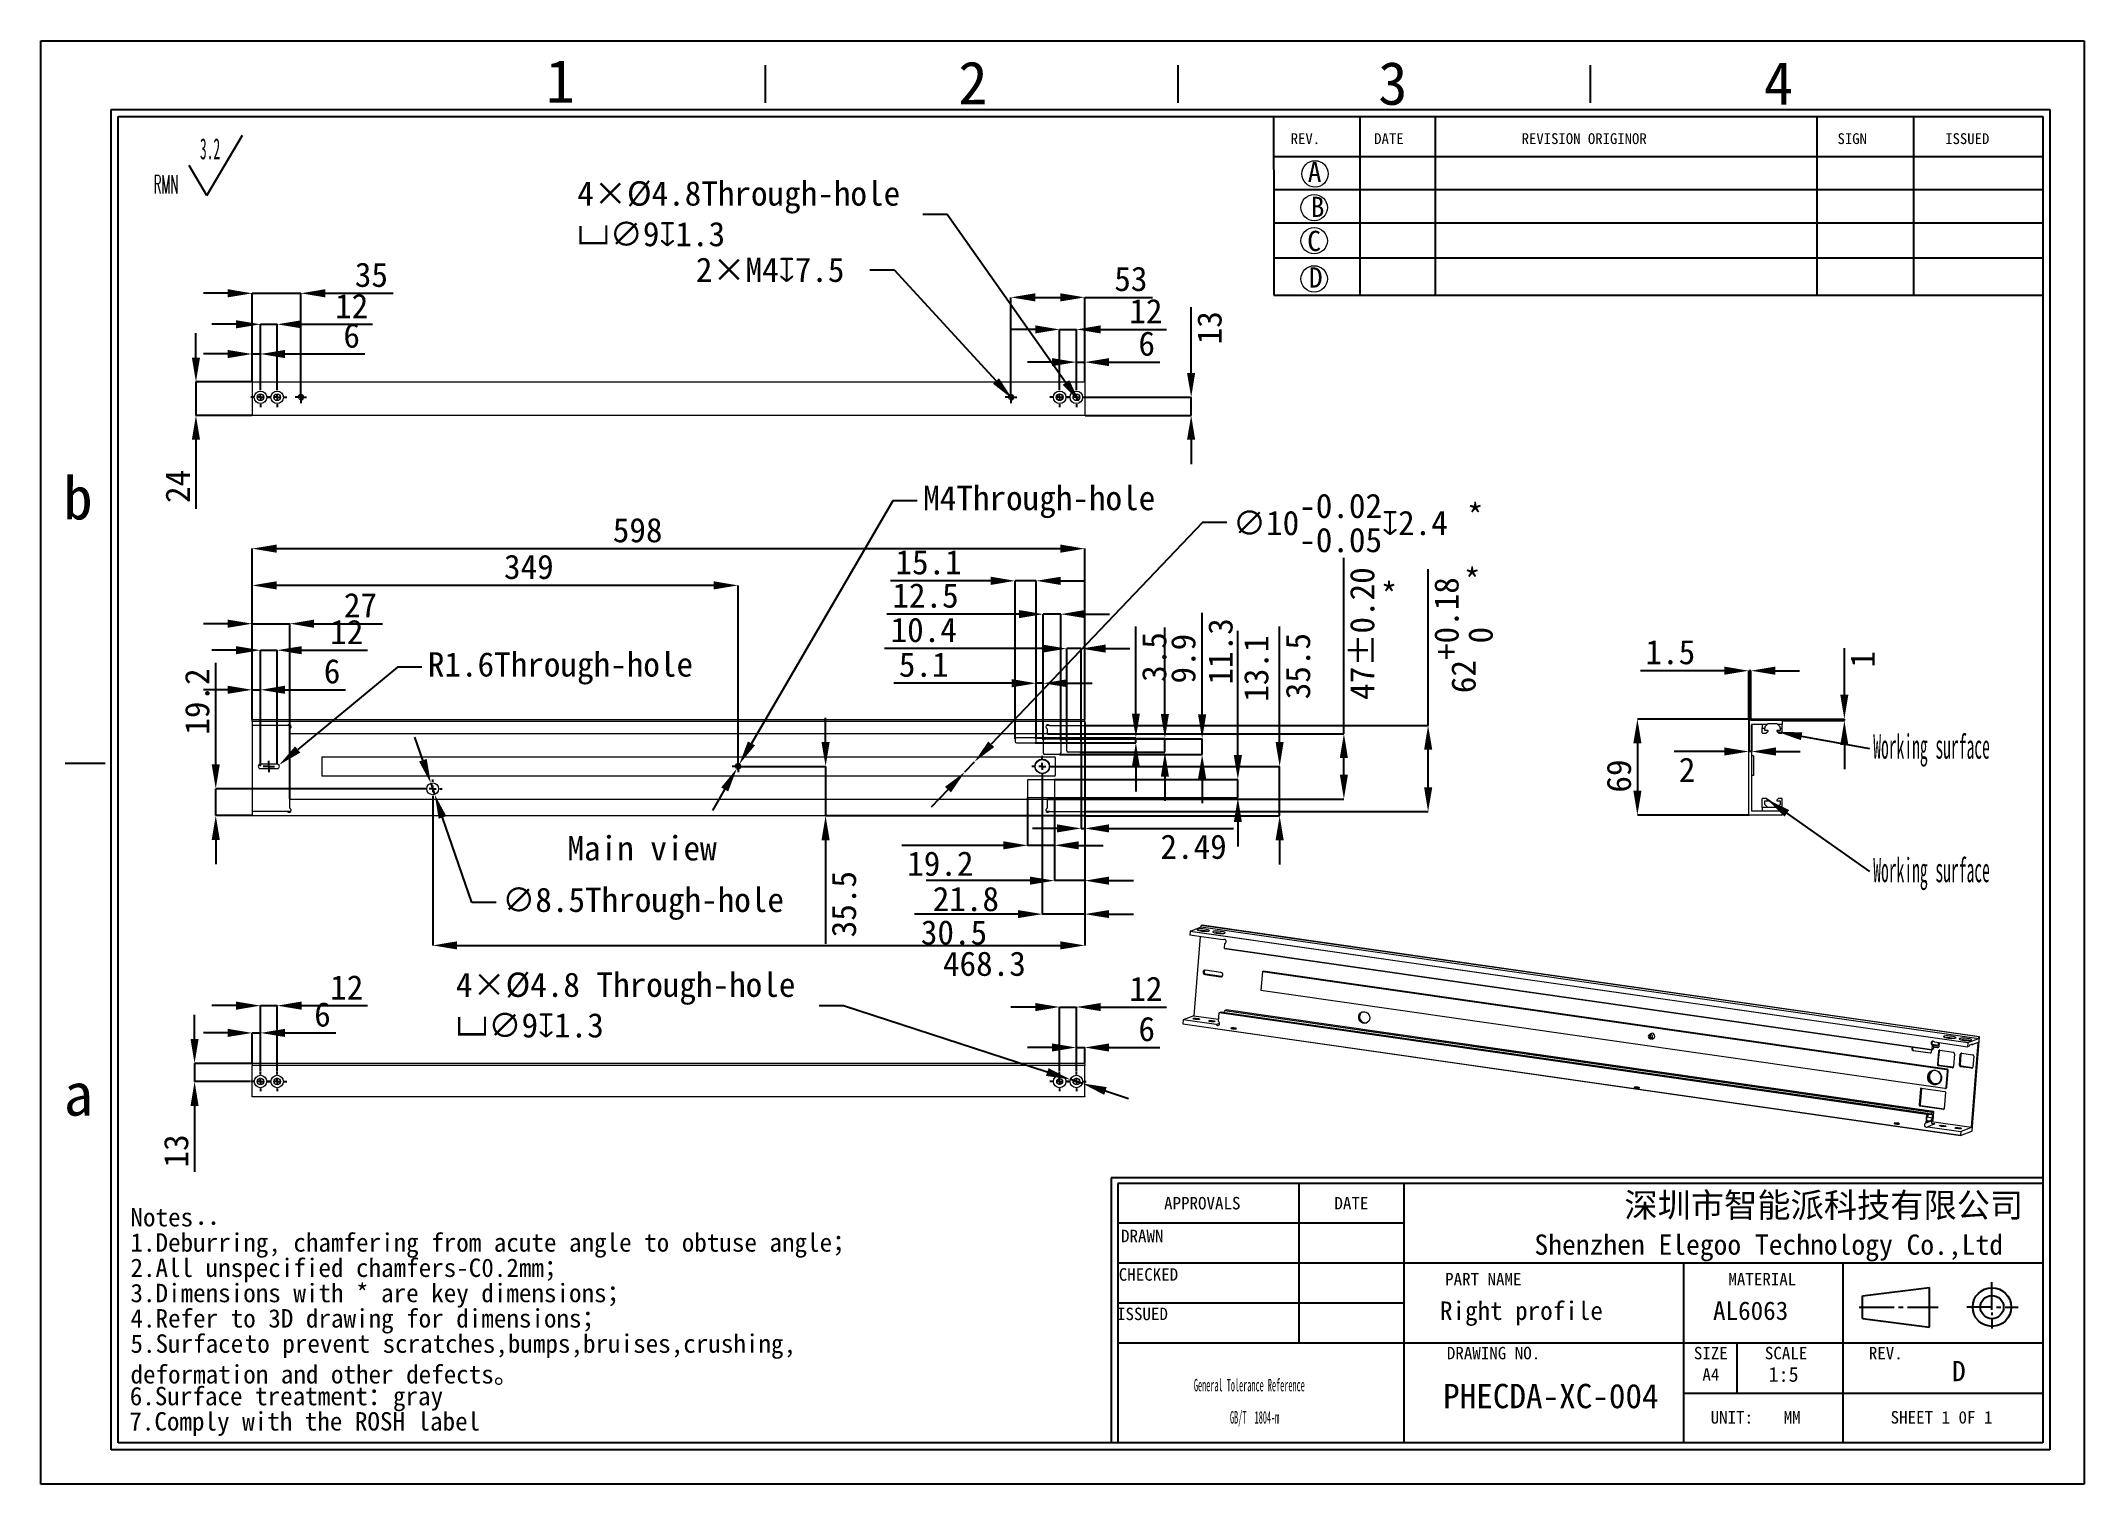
# Model space of a CAD drawing. Header units: millimetres. Extents: x 2 to 295, y 1 to 209.
import ezdxf

# ---------------------------------------------------------------- set-up
doc = ezdxf.new("R2010")
doc.units = ezdxf.units.MM
doc.header["$PDSIZE"] = -1
doc.layers.add('SLD-0', color=179, linetype='Continuous')
doc.layers.add('蓝色线', color=5, linetype='Continuous', lineweight=15)
doc.styles.add('A', font='simfang.ttf')
doc.styles.add('SLDTEXTSTYLE1', font='TXT', dxfattribs={"width": 0.469, "bigfont": 'bigfont'})
doc.styles.add('SLDTEXTSTYLE2', font='TXT', dxfattribs={"width": 0.469})
doc.styles.add('SLDTEXTSTYLE8', font='TXT', dxfattribs={"width": 0.484})
doc.styles.add('样式 1', font='simfang.ttf')
doc.dimstyles.new('SLDDIMSTYLE1', dxfattribs={"dimtxt": 3.5, "dimasz": 3.5, "dimexe": 0, "dimexo": 0.0625, "dimgap": 0.875, "dimtad": 2, "dimlfac": 5, "dimrnd": 1e-09, "dimzin": 12, "dimdsep": 46, "dimtxsty": 'SLDTEXTSTYLE2', "dimsah": 1, "dimcen": 0.09, "dimadec": 0, "dimazin": 3, "dimtfac": 1, "dimtofl": 0, "dimtmove": 0, "dimatfit": 3, "dimfxl": 1, "dimfrac": 2, "dimtolj": 1, "dimtzin": 12, "dimarcsym": 0})
doc.dimstyles.new('SLDDIMSTYLE2', dxfattribs={"dimtxt": 3.5, "dimasz": 3.5, "dimexe": 0, "dimexo": 0.0625, "dimgap": 0.875, "dimtad": 2, "dimlfac": 5, "dimrnd": 1e-09, "dimzin": 12, "dimdsep": 46, "dimtxsty": 'SLDTEXTSTYLE2', "dimsah": 1, "dimcen": 0.09, "dimadec": 0, "dimazin": 3, "dimtfac": 1, "dimtmove": 0, "dimatfit": 0, "dimfxl": 1, "dimfrac": 2, "dimtolj": 1, "dimtzin": 12, "dimarcsym": 0})
doc.dimstyles.new('SLDDIMSTYLE3', dxfattribs={"dimtxt": 3.5, "dimasz": 3.5, "dimexe": 0, "dimexo": 0.0625, "dimgap": 0.875, "dimtad": 0, "dimtih": 1, "dimtoh": 1, "dimlfac": 5, "dimrnd": 1e-09, "dimzin": 12, "dimdsep": 46, "dimtxsty": 'SLDTEXTSTYLE2', "dimsah": 1, "dimcen": 0, "dimadec": 0, "dimazin": 3, "dimtol": 1, "dimtp": -0.02, "dimtm": 0.05, "dimtfac": 1, "dimtmove": 0, "dimatfit": 3, "dimfxl": 1, "dimfrac": 2, "dimtolj": 1, "dimarcsym": 0})
doc.dimstyles.new('SLDDIMSTYLE4', dxfattribs={"dimtxt": 3.5, "dimasz": 3.5, "dimexe": 0, "dimexo": 0.0625, "dimgap": 0.875, "dimtad": 0, "dimtih": 1, "dimtoh": 1, "dimlfac": 5, "dimrnd": 1e-09, "dimzin": 12, "dimdsep": 46, "dimtxsty": 'SLDTEXTSTYLE2', "dimsah": 1, "dimcen": 0, "dimadec": 0, "dimazin": 3, "dimtfac": 1, "dimtofl": 0, "dimtmove": 0, "dimatfit": 3, "dimfxl": 1, "dimfrac": 2, "dimtolj": 1, "dimtzin": 12, "dimarcsym": 0})
doc.dimstyles.new('SLDDIMSTYLE5', dxfattribs={"dimtxt": 3.5, "dimasz": 3.5, "dimexe": 0, "dimexo": 0.0625, "dimgap": 0.875, "dimtad": 0, "dimtih": 1, "dimtoh": 1, "dimlfac": 5, "dimrnd": 1e-09, "dimzin": 12, "dimdsep": 46, "dimtxsty": 'SLDTEXTSTYLE2', "dimsah": 1, "dimcen": 0, "dimadec": 0, "dimazin": 3, "dimtfac": 1, "dimtmove": 0, "dimatfit": 3, "dimfxl": 1, "dimfrac": 2, "dimtolj": 1, "dimtzin": 12, "dimarcsym": 0})
doc.dimstyles.new('SLDDIMSTYLE6', dxfattribs={"dimtxt": 3.5, "dimasz": 3.5, "dimexe": 0, "dimexo": 0.0625, "dimgap": 0.875, "dimtad": 2, "dimlfac": 5, "dimrnd": 1e-09, "dimzin": 12, "dimdsep": 46, "dimtxsty": 'SLDTEXTSTYLE2', "dimsah": 1, "dimcen": 0.09, "dimadec": 0, "dimazin": 3, "dimtol": 1, "dimtp": 0.18, "dimtfac": 1, "dimtofl": 0, "dimtmove": 0, "dimatfit": 3, "dimfxl": 1, "dimfrac": 2, "dimtolj": 1, "dimarcsym": 0})
doc.dimstyles.new('SLDDIMSTYLE7', dxfattribs={"dimtxt": 3.5, "dimasz": 3.5, "dimexe": 0, "dimexo": 0.0625, "dimgap": 0.875, "dimtad": 2, "dimlfac": 5, "dimrnd": 1e-09, "dimzin": 12, "dimdsep": 46, "dimtxsty": 'SLDTEXTSTYLE2', "dimsah": 1, "dimcen": 0.09, "dimadec": 0, "dimazin": 3, "dimtol": 1, "dimtp": 0.2, "dimtm": 0.2, "dimtfac": 1, "dimtofl": 0, "dimtmove": 0, "dimatfit": 3, "dimfxl": 1, "dimfrac": 2, "dimtolj": 1, "dimtzin": 0, "dimarcsym": 0})
doc.dimstyles.new('SLDDIMSTYLE8', dxfattribs={"dimtxt": 3.5, "dimasz": 3.5, "dimexe": 0, "dimexo": 0.0625, "dimgap": 0.875, "dimtad": 0, "dimtih": 1, "dimtoh": 1, "dimlfac": 5, "dimrnd": 1e-09, "dimzin": 12, "dimdsep": 46, "dimtxsty": 'SLDTEXTSTYLE2', "dimsah": 1, "dimcen": 0, "dimadec": 0, "dimazin": 3, "dimtfac": 1, "dimtmove": 0, "dimatfit": 3, "dimfxl": 1, "dimfrac": 2, "dimtolj": 1, "dimtzin": 12, "dimarcsym": 0})
doc.dimstyles.new('SLDDIMSTYLE9', dxfattribs={"dimtxt": 0.18, "dimasz": 3.5, "dimexe": 0, "dimexo": 0.0625, "dimgap": 0, "dimtad": 0, "dimtih": 1, "dimtoh": 1, "dimdec": 0, "dimrnd": 1e-09, "dimzin": 0, "dimdsep": 46, "dimtxsty": 'Standard', "dimsah": 1, "dimcen": 0.09, "dimadec": 0, "dimazin": 0, "dimtfac": 3.5, "dimtdec": 0, "dimtofl": 0, "dimtmove": 0, "dimatfit": 3, "dimfxl": 1, "dimfrac": 2, "dimtolj": 1, "dimtzin": 0, "dimarcsym": 0})

msp = doc.modelspace()

# ---------------------------------------------------------------- texts
at = {"layer": 'SLD-0', "style": 'A'}
for s, insert, char_height, attachment_point in [('1', (74.111, 205.9712), 6.172, 1), ('2', (133.3881, 205.7276), 6.172, 1), ('3', (193.7066, 205.6655), 6.172, 1), ('4', (249.0905, 205.6655), 6.172, 1), ('A', (183.5778, 191.2862), 2.9034, 1), ('B', (184.005, 186.2712), 2.9034, 1), ('C', (183.5009, 181.3848), 2.9104, 1), ('D', (183.736, 176.1275), 2.9104, 1), ('b', (4.8346, 146.0918), 6.172, 1), ('{\\C5;*}', (206.4415, 142.1564), 3.5, 1), ('{\\C5;*}', (206.0068, 132.8795), 3.5, 1), ('{\\C5;*}', (194.0631, 130.8186), 3.5, 1), ('Main view', (77.2336, 94.4078), 3.5, 1), ('a', (4.8798, 60.4234), 6.172, 1), ('深圳市智能派科技有限公司', (257.7075, 43.1372), 3.5, 2), ('Right profile', (214.2707, 27.5373), 2.645833, 2), ('AL6063 ', (247.2, 27.5373), 2.64583, 2), ('D', (276.1139, 18.9954), 2.9104, 1), ('PHECDA-XC-004', (203.0221, 15.7035), 3.5, 1)]:
    msp.add_mtext(s, dxfattribs=dict(at, insert=insert, char_height=char_height, attachment_point=attachment_point))
at = {"layer": 'SLD-0', "color": 179, "style": 'A'}
for s, insert, char_height, attachment_point in [('REV.', (181.1288, 195.4001), 1.55363, 1), ('DATE', (193.1265, 195.4001), 1.55363, 1), ('REVISION ORIGINOR', (214.3082, 195.4001), 1.553633, 1), ('SIGN', (259.6761, 195.4001), 1.55363, 1), ('ISSUED', (275.1481, 195.4001), 1.55363, 1), ('APPROVALS', (168.4266, 42.5627), 1.79265, 2), ('DATE', (189.8496, 42.5627), 1.79265, 2), ('DRAWN', (159.8036, 37.8529), 1.79265, 2), ('Shenzhen Elegoo Technology Co.,Ltd', (249.7983, 37.1647), 2.910417, 2), ('CHECKED', (160.6957, 32.3147), 1.79265, 2), ('PART NAME', (208.7939, 31.6454), 1.79265, 2), ('MATERIAL', (248.8802, 31.6454), 1.79265, 2), ('ISSUED', (159.837, 26.6544), 1.79265, 2), ('DRAWING NO.', (210.268, 21.0216), 1.792654, 2), ('SIZE', (241.4789, 21.0216), 1.79265, 2), ('SCALE', (252.2889, 21.0216), 1.79265, 2), ('REV.', (266.6102, 21.0216), 1.79265, 2), ('A4', (241.4898, 17.9531), 1.79265, 2), ('1:5', (251.93, 18.1206), 2.11667, 2), ('UNIT:', (244.4987, 11.7907), 1.79265, 2), ('MM', (253.1609, 11.7907), 1.79265, 2), ('SHEET 1 0F 1', (274.62, 11.7907), 1.792654, 2)]:
    msp.add_mtext(s, dxfattribs=dict(at, insert=insert, char_height=char_height, attachment_point=attachment_point))

# ---------------------------------------------------------------- blocks, each defined once
blk = doc.blocks.new('SW_NOTE_0')
at = {"layer": 'SLD-0', "color": 0, "char_height": 2.6458, "attachment_point": 1, "style": '样式 1'}
for s, insert in [('{\\f@FangSong|b0|i0|c134|p49;Notes：}', (0.39, 4.96)), ('1.Deburring, chamfering from acute angle to obtuse angle；', (0.39, 1.33)), ('2.All unspecified chamfers-C0.2mm；', (0.39, -2.3)), ('3.{\\fSimSun|b0|i0|c134|p2;Dimensions with * are key dimensions}；', (0.39, -5.93)), ('4.Refer to 3D drawing for dimensions；', (0.39, -9.57)), ('5.Surface{\\W0.1; }to prevent scratches,bumps,bruises,crushing,\\Pdeformation and other defects。', (0.39, -13.2)), ('6.Surface treatment：{\\f@FangSong|b0|i0|c134|p49;gray}', (0.29, -20.74)), ('7.Comply with the ROSH label', (0.23, -24.37))]:
    blk.add_mtext(s, dxfattribs=dict(at, insert=insert))
blk = doc.blocks.new('SW_NOTE_1')
at = {"layer": 'SLD-0', "color": 0}
for q in [(12.74, 9.16), (5.08, 4.83)]:
    blk.add_line((7.63, 0.49), q, dxfattribs=at)
at = {"layer": 'SLD-0', "color": 0, "attachment_point": 1}
for s, insert, char_height, style in [('3.2', (6.65, 8.73), 3.032, 'SLDTEXTSTYLE2'), ('{\\Ftxt,bigfont|c134;RMN}', (0, 3.41), 2.6458, 'SLDTEXTSTYLE1')]:
    blk.add_mtext(s, dxfattribs=dict(at, insert=insert, char_height=char_height, style=style))
blk = doc.blocks.new('SW_NOTE_5')
at = {"layer": 'SLD-0', "color": 0, "char_height": 1.7927, "attachment_point": 2, "style": 'SLDTEXTSTYLE8'}
for s, insert in [('General Tolerance Reference', (12.75, 2.31)), ('GB/T  1804-m', (13.51, -2.32))]:
    blk.add_mtext(s, dxfattribs=dict(at, insert=insert))
blk = doc.blocks.new('_D')
at = {"layer": 'Defpoints', "color": 0}
for p in [(151.54, 135.71), (31.94, 111.12), (151.54, 111.12)]:
    blk.add_point(p, dxfattribs=at)
at = {"layer": 'SLD-0', "color": 0, "lineweight": -2}
for p, q in [((31.94, 111.18), (31.94, 135.71)), ((35.44, 135.71), (148.04, 135.71)), ((151.54, 111.18), (151.54, 135.71))]:
    blk.add_line(p, q, dxfattribs=at)
at = {"layer": 'SLD-0', "color": 0}
for points in [[(35.44, 136.3), (35.44, 135.13), (31.94, 135.71)], [(148.04, 136.3), (148.04, 135.13), (151.54, 135.71)]]:
    blk.add_solid(points, dxfattribs=at)
at = {"layer": 'SLD-0', "color": 0, "insert": (87.32, 140.13), "char_height": 3.5, "attachment_point": 2, "style": 'A'}
blk.add_mtext('\\A1;598', dxfattribs=at)
blk = doc.blocks.new('_D_1')
at = {"layer": 'Defpoints', "color": 0}
for p in [(33.14, 121.12), (33.14, 104.74), (35.54, 104.74)]:
    blk.add_point(p, dxfattribs=at)
at = {"layer": 'SLD-0', "color": 0, "lineweight": -2}
for p, q in [((29.64, 121.12), (26.14, 121.12)), ((33.14, 104.8), (33.14, 121.12)), ((33.14, 121.12), (35.54, 121.12)), ((35.54, 104.8), (35.54, 121.12)), ((39.04, 121.12), (48.51, 121.12))]:
    blk.add_line(p, q, dxfattribs=at)
at = {"layer": 'SLD-0', "color": 0}
for points in [[(29.64, 121.7), (29.64, 120.54), (33.14, 121.12)], [(39.04, 121.7), (39.04, 120.54), (35.54, 121.12)]]:
    blk.add_solid(points, dxfattribs=at)
at = {"layer": 'SLD-0', "color": 0, "insert": (45.53, 125.49), "char_height": 3.5, "attachment_point": 2, "style": 'A'}
blk.add_mtext('\\A1;12', dxfattribs=at)
blk = doc.blocks.new('_D_2')
at = {"layer": 'Defpoints', "color": 0}
for p in [(37.34, 124.93), (31.94, 111.12), (37.34, 99.72)]:
    blk.add_point(p, dxfattribs=at)
at = {"layer": 'SLD-0', "color": 0, "lineweight": -2}
for p, q in [((28.44, 124.93), (24.94, 124.93)), ((31.94, 111.18), (31.94, 124.93)), ((31.94, 124.93), (37.34, 124.93)), ((37.34, 99.78), (37.34, 124.93)), ((40.84, 124.93), (50.65, 124.93))]:
    blk.add_line(p, q, dxfattribs=at)
at = {"layer": 'SLD-0', "color": 0}
for points in [[(28.44, 125.51), (28.44, 124.34), (31.94, 124.93)], [(40.84, 125.51), (40.84, 124.34), (37.34, 124.93)]]:
    blk.add_solid(points, dxfattribs=at)
at = {"layer": 'SLD-0', "color": 0, "insert": (47.5, 129.34), "char_height": 3.5, "attachment_point": 2, "style": 'A'}
blk.add_mtext('\\A1;27', dxfattribs=at)
blk = doc.blocks.new('_D_3')
at = {"layer": 'Defpoints', "color": 0}
for p in [(151.04, 121.35), (148.96, 107.92), (151.04, 107.92)]:
    blk.add_point(p, dxfattribs=at)
at = {"layer": 'SLD-0', "color": 0, "lineweight": -2}
for p, q in [((145.46, 121.35), (122.79, 121.35)), ((148.96, 107.98), (148.96, 121.35)), ((151.04, 121.35), (148.96, 121.35)), ((151.04, 107.98), (151.04, 121.35)), ((154.54, 121.35), (158.04, 121.35))]:
    blk.add_line(p, q, dxfattribs=at)
at = {"layer": 'SLD-0', "color": 0}
for points in [[(145.46, 121.93), (145.46, 120.77), (148.96, 121.35)], [(154.54, 121.93), (154.54, 120.77), (151.04, 121.35)]]:
    blk.add_solid(points, dxfattribs=at)
at = {"layer": 'SLD-0', "color": 0, "insert": (128.41, 125.79), "char_height": 3.5, "attachment_point": 2, "style": 'A'}
blk.add_mtext('\\A1;10.4', dxfattribs=at)
blk = doc.blocks.new('_D_4')
at = {"layer": 'Defpoints', "color": 0}
for p in [(148.09, 126.3), (145.59, 108.2), (148.09, 108.2)]:
    blk.add_point(p, dxfattribs=at)
at = {"layer": 'SLD-0', "color": 0, "lineweight": -2}
for p, q in [((142.09, 126.3), (123.13, 126.3)), ((145.59, 108.26), (145.59, 126.3)), ((148.09, 126.3), (145.59, 126.3)), ((148.09, 108.26), (148.09, 126.3)), ((151.59, 126.3), (155.09, 126.3))]:
    blk.add_line(p, q, dxfattribs=at)
at = {"layer": 'SLD-0', "color": 0}
for points in [[(142.09, 126.89), (142.09, 125.72), (145.59, 126.3)], [(151.59, 126.89), (151.59, 125.72), (148.09, 126.3)]]:
    blk.add_solid(points, dxfattribs=at)
at = {"layer": 'SLD-0', "color": 0, "insert": (128.67, 130.74), "char_height": 3.5, "attachment_point": 2, "style": 'A'}
blk.add_mtext('\\A1;12.5', dxfattribs=at)
blk = doc.blocks.new('_D_5')
at = {"layer": 'Defpoints', "color": 0}
for p in [(144.57, 131.09), (141.55, 108.32), (144.57, 108.32)]:
    blk.add_point(p, dxfattribs=at)
at = {"layer": 'SLD-0', "color": 0, "lineweight": -2}
for p, q in [((138.05, 131.09), (123.66, 131.09)), ((141.55, 108.38), (141.55, 131.09)), ((144.57, 131.09), (141.55, 131.09)), ((144.57, 108.38), (144.57, 131.09)), ((148.07, 131.09), (151.57, 131.09))]:
    blk.add_line(p, q, dxfattribs=at)
at = {"layer": 'SLD-0', "color": 0}
for points in [[(138.05, 131.67), (138.05, 130.5), (141.55, 131.09)], [(148.07, 131.67), (148.07, 130.5), (144.57, 131.09)]]:
    blk.add_solid(points, dxfattribs=at)
at = {"layer": 'SLD-0', "color": 0, "insert": (129.11, 135.52), "char_height": 3.5, "attachment_point": 2, "style": 'A'}
blk.add_mtext('\\A1;15.1', dxfattribs=at)
blk = doc.blocks.new('_D_6')
at = {"layer": 'Defpoints', "color": 0}
for p in [(150.84, 108.44), (150.84, 106.46), (163.06, 106.46)]:
    blk.add_point(p, dxfattribs=at)
at = {"layer": 'SLD-0', "color": 0, "lineweight": -2}
for p, q in [((163.06, 111.94), (163.06, 124.37)), ((150.91, 108.44), (163.06, 108.44)), ((150.91, 106.46), (163.06, 106.46)), ((163.06, 106.46), (163.06, 108.44)), ((163.06, 102.96), (163.06, 99.46))]:
    blk.add_line(p, q, dxfattribs=at)
at = {"layer": 'SLD-0', "color": 0}
for points in [[(162.48, 111.94), (163.64, 111.94), (163.06, 108.44)], [(162.48, 102.96), (163.64, 102.96), (163.06, 106.46)]]:
    blk.add_solid(points, dxfattribs=at)
at = {"layer": 'SLD-0', "color": 0, "insert": (163.94, 119.9), "char_height": 3.5, "attachment_point": 2, "rotation": 90, "style": 'A'}
blk.add_mtext('\\A1;9.9', dxfattribs=at)
blk = doc.blocks.new('_D_7')
at = {"layer": 'Defpoints', "color": 0}
for p in [(147.89, 108.4), (147.89, 106.14), (168.41, 106.14)]:
    blk.add_point(p, dxfattribs=at)
at = {"layer": 'SLD-0', "color": 0, "lineweight": -2}
for p, q in [((168.41, 111.9), (168.41, 126.49)), ((147.96, 108.4), (168.41, 108.4)), ((147.96, 106.14), (168.41, 106.14)), ((168.41, 106.14), (168.41, 108.4)), ((168.41, 102.64), (168.41, 99.14))]:
    blk.add_line(p, q, dxfattribs=at)
at = {"layer": 'SLD-0', "color": 0}
for points in [[(167.82, 111.9), (168.99, 111.9), (168.41, 108.4)], [(167.82, 102.64), (168.99, 102.64), (168.41, 106.14)]]:
    blk.add_solid(points, dxfattribs=at)
at = {"layer": 'SLD-0', "color": 0, "insert": (169.28, 120.94), "char_height": 3.5, "attachment_point": 2, "rotation": 90, "style": 'A'}
blk.add_mtext('\\A1;11.3', dxfattribs=at)
blk = doc.blocks.new('_D_8')
at = {"layer": 'Defpoints', "color": 0}
for p in [(144.37, 108.52), (144.37, 107.82), (158.89, 108.52)]:
    blk.add_point(p, dxfattribs=at)
at = {"layer": 'SLD-0', "color": 0, "lineweight": -2}
for p, q in [((158.89, 112.02), (158.89, 124.54)), ((144.44, 108.52), (158.89, 108.52)), ((144.44, 107.82), (158.89, 107.82)), ((158.89, 107.82), (158.89, 108.52)), ((158.89, 104.32), (158.89, 100.82))]:
    blk.add_line(p, q, dxfattribs=at)
at = {"layer": 'SLD-0', "color": 0}
for points in [[(158.31, 112.02), (159.47, 112.02), (158.89, 108.52)], [(158.31, 104.32), (159.47, 104.32), (158.89, 107.82)]]:
    blk.add_solid(points, dxfattribs=at)
at = {"layer": 'SLD-0', "color": 0, "insert": (159.76, 120.14), "char_height": 3.5, "attachment_point": 2, "rotation": 90, "style": 'A'}
blk.add_mtext('\\A1;3.5', dxfattribs=at)
blk = doc.blocks.new('_D_9')
at = {"layer": 'Defpoints', "color": 0}
for p in [(147.08, 102.54), (147.08, 99.92), (173.54, 99.92)]:
    blk.add_point(p, dxfattribs=at)
at = {"layer": 'SLD-0', "color": 0, "lineweight": -2}
for p, q in [((173.54, 106.04), (173.54, 123.92)), ((147.14, 102.54), (173.54, 102.54)), ((147.14, 99.92), (173.54, 99.92)), ((173.54, 99.92), (173.54, 102.54)), ((173.54, 96.42), (173.54, 92.92))]:
    blk.add_line(p, q, dxfattribs=at)
at = {"layer": 'SLD-0', "color": 0}
for points in [[(172.96, 106.04), (174.12, 106.04), (173.54, 102.54)], [(172.96, 96.42), (174.12, 96.42), (173.54, 99.92)]]:
    blk.add_solid(points, dxfattribs=at)
at = {"layer": 'SLD-0', "color": 0, "insert": (174.42, 118.47), "char_height": 3.5, "attachment_point": 2, "rotation": 90, "style": 'A'}
blk.add_mtext('\\A1;13.1', dxfattribs=at)
blk = doc.blocks.new('_D_10')
at = {"layer": 'Defpoints', "color": 0}
for p in [(151.54, 110.8), (151.04, 107.92), (151.54, 95.51)]:
    blk.add_point(p, dxfattribs=at)
at = {"layer": 'SLD-0', "color": 0, "lineweight": -2}
for p, q in [((151.54, 110.73), (151.54, 95.51)), ((151.04, 107.85), (151.04, 95.51)), ((147.54, 95.51), (144.04, 95.51)), ((151.04, 95.51), (151.54, 95.51)), ((155.04, 95.51), (172.9, 95.51))]:
    blk.add_line(p, q, dxfattribs=at)
at = {"layer": 'SLD-0', "color": 0}
for points in [[(147.54, 96.1), (147.54, 94.93), (151.04, 95.51)], [(155.04, 96.1), (155.04, 94.93), (151.54, 95.51)]]:
    blk.add_solid(points, dxfattribs=at)
at = {"layer": 'SLD-0', "color": 0, "insert": (167.18, 94.64), "char_height": 3.5, "attachment_point": 2, "style": 'A'}
blk.add_mtext('\\A1;2.49', dxfattribs=at)
blk = doc.blocks.new('_D_12')
at = {"layer": 'Defpoints', "color": 0}
for p in [(145.59, 116.37), (144.57, 108.32), (145.59, 108.2)]:
    blk.add_point(p, dxfattribs=at)
at = {"layer": 'SLD-0', "color": 0, "lineweight": -2}
for p, q in [((141.07, 116.37), (124.11, 116.37)), ((144.57, 108.38), (144.57, 116.37)), ((145.59, 116.37), (144.57, 116.37)), ((145.59, 108.26), (145.59, 116.37)), ((149.09, 116.37), (152.59, 116.37))]:
    blk.add_line(p, q, dxfattribs=at)
at = {"layer": 'SLD-0', "color": 0}
for points in [[(141.07, 116.96), (141.07, 115.79), (144.57, 116.37)], [(149.09, 116.96), (149.09, 115.79), (145.59, 116.37)]]:
    blk.add_solid(points, dxfattribs=at)
at = {"layer": 'SLD-0', "color": 0, "insert": (128.41, 120.81), "char_height": 3.5, "attachment_point": 2, "style": 'A'}
blk.add_mtext('\\A1;5.1', dxfattribs=at)
blk = doc.blocks.new('_D_13')
at = {"layer": 'Defpoints', "color": 0}
for p in [(145.44, 102.92), (151.54, 97.32), (151.54, 83.2)]:
    blk.add_point(p, dxfattribs=at)
at = {"layer": 'SLD-0', "color": 0, "lineweight": -2}
for p, q in [((145.44, 102.86), (145.44, 83.2)), ((151.54, 97.26), (151.54, 83.2)), ((141.94, 83.2), (127.07, 83.2)), ((151.54, 83.2), (145.44, 83.2)), ((155.04, 83.2), (158.54, 83.2))]:
    blk.add_line(p, q, dxfattribs=at)
at = {"layer": 'SLD-0', "color": 0}
for points in [[(141.94, 83.78), (141.94, 82.62), (145.44, 83.2)], [(155.04, 83.78), (155.04, 82.62), (151.54, 83.2)]]:
    blk.add_solid(points, dxfattribs=at)
at = {"layer": 'SLD-0', "color": 0, "insert": (132.76, 82.32), "char_height": 3.5, "attachment_point": 2, "style": 'A'}
blk.add_mtext('\\A1;30.5', dxfattribs=at)
blk = doc.blocks.new('_D_14')
at = {"layer": 'Defpoints', "color": 0}
for p in [(143.34, 100.02), (147.18, 100.02), (147.18, 93.08)]:
    blk.add_point(p, dxfattribs=at)
at = {"layer": 'SLD-0', "color": 0, "lineweight": -2}
for p, q in [((143.34, 99.96), (143.34, 93.08)), ((147.18, 99.96), (147.18, 93.08)), ((139.84, 93.08), (125.25, 93.08)), ((147.18, 93.08), (143.34, 93.08)), ((150.68, 93.08), (154.18, 93.08))]:
    blk.add_line(p, q, dxfattribs=at)
at = {"layer": 'SLD-0', "color": 0}
for points in [[(139.84, 93.67), (139.84, 92.5), (143.34, 93.08)], [(150.68, 93.67), (150.68, 92.5), (147.18, 93.08)]]:
    blk.add_solid(points, dxfattribs=at)
at = {"layer": 'SLD-0', "color": 0, "insert": (130.8, 92.21), "char_height": 3.5, "attachment_point": 2, "style": 'A'}
blk.add_mtext('\\A1;19.2', dxfattribs=at)
blk = doc.blocks.new('_D_15')
at = {"layer": 'Defpoints', "color": 0}
for p in [(147.18, 100.02), (151.54, 97.32), (151.54, 88.01)]:
    blk.add_point(p, dxfattribs=at)
at = {"layer": 'SLD-0', "color": 0, "lineweight": -2}
for p, q in [((147.18, 99.96), (147.18, 88.01)), ((151.54, 97.26), (151.54, 88.01)), ((143.68, 88.01), (128.75, 88.01)), ((151.54, 88.01), (147.18, 88.01)), ((155.04, 88.01), (158.54, 88.01))]:
    blk.add_line(p, q, dxfattribs=at)
at = {"layer": 'SLD-0', "color": 0}
for points in [[(143.68, 88.59), (143.68, 87.42), (147.18, 88.01)], [(155.04, 88.59), (155.04, 87.42), (151.54, 88.01)]]:
    blk.add_solid(points, dxfattribs=at)
at = {"layer": 'SLD-0', "color": 0, "insert": (134.47, 87.13), "char_height": 3.5, "attachment_point": 2, "style": 'A'}
blk.add_mtext('\\A1;21.8', dxfattribs=at)
blk = doc.blocks.new('_D_16')
at = {"layer": 'Defpoints', "color": 0}
for p in [(57.88, 99.85), (151.54, 97.32), (151.54, 78.7)]:
    blk.add_point(p, dxfattribs=at)
at = {"layer": 'SLD-0', "color": 0, "lineweight": -2}
for p, q in [((57.88, 99.79), (57.88, 78.7)), ((151.54, 97.26), (151.54, 78.7)), ((61.38, 78.7), (148.04, 78.7))]:
    blk.add_line(p, q, dxfattribs=at)
at = {"layer": 'SLD-0', "color": 0}
for points in [[(61.38, 79.29), (61.38, 78.12), (57.88, 78.7)], [(148.04, 79.29), (148.04, 78.12), (151.54, 78.7)]]:
    blk.add_solid(points, dxfattribs=at)
at = {"layer": 'SLD-0', "color": 0, "insert": (137.13, 77.83), "char_height": 3.5, "attachment_point": 2, "style": 'A'}
blk.add_mtext('\\A1;468.3', dxfattribs=at)
blk = doc.blocks.new('_D_17')
at = {"layer": 'Defpoints', "color": 0}
for p in [(56.53, 101.2), (26.71, 97.36), (31.94, 97.36)]:
    blk.add_point(p, dxfattribs=at)
at = {"layer": 'SLD-0', "color": 0, "lineweight": -2}
for p, q in [((26.71, 104.7), (26.71, 119.29)), ((56.47, 101.2), (26.71, 101.2)), ((26.71, 97.36), (26.71, 101.2)), ((31.88, 97.36), (26.71, 97.36)), ((26.71, 93.86), (26.71, 90.36))]:
    blk.add_line(p, q, dxfattribs=at)
at = {"layer": 'SLD-0', "color": 0}
for points in [[(26.13, 104.7), (27.3, 104.7), (26.71, 101.2)], [(26.13, 93.86), (27.3, 93.86), (26.71, 97.36)]]:
    blk.add_solid(points, dxfattribs=at)
at = {"layer": 'SLD-0', "color": 0, "insert": (22.28, 113.74), "char_height": 3.5, "attachment_point": 2, "rotation": 90, "style": 'A'}
blk.add_mtext('\\A1;19.2', dxfattribs=at)
blk = doc.blocks.new('_D_18')
at = {"layer": 'Defpoints', "color": 0}
for p in [(146.94, 104.42), (151.54, 97.32), (179.54, 97.32)]:
    blk.add_point(p, dxfattribs=at)
at = {"layer": 'SLD-0', "color": 0, "lineweight": -2}
for p, q in [((179.54, 107.92), (179.54, 124.51)), ((147, 104.42), (179.54, 104.42)), ((179.54, 97.32), (179.54, 104.42)), ((151.6, 97.32), (179.54, 97.32)), ((179.54, 93.82), (179.54, 90.32))]:
    blk.add_line(p, q, dxfattribs=at)
at = {"layer": 'SLD-0', "color": 0}
for points in [[(178.96, 107.92), (180.12, 107.92), (179.54, 104.42)], [(178.96, 93.82), (180.12, 93.82), (179.54, 97.32)]]:
    blk.add_solid(points, dxfattribs=at)
at = {"layer": 'SLD-0', "color": 0, "insert": (180.42, 118.83), "char_height": 3.5, "attachment_point": 2, "rotation": 90, "style": 'A'}
blk.add_mtext('\\A1;35.5', dxfattribs=at)
blk = doc.blocks.new('_D_19')
at = {"layer": 'Defpoints', "color": 0}
for p in [(134.32, 103.62), (135.69, 105.07)]:
    blk.add_point(p, dxfattribs=at)
at = {"layer": '蓝色线', "color": 0, "lineweight": -2}
for p, q in [((168.45, 139.47), (138.11, 107.6)), ((171.95, 139.47), (168.45, 139.47)), ((134.32, 103.62), (135.69, 105.07)), ((131.9, 101.08), (129.49, 98.55))]:
    blk.add_line(p, q, dxfattribs=at)
at = {"layer": '蓝色线', "color": 0}
for points in [[(137.69, 108.01), (138.53, 107.2), (135.69, 105.07)], [(131.48, 101.49), (132.32, 100.68), (134.32, 103.62)]]:
    blk.add_solid(points, dxfattribs=at)
at = {"layer": '蓝色线', "color": 0, "insert": (172.83, 143.61), "char_height": 3.5, "attachment_point": 1, "style": 'A'}
blk.add_mtext('\\A1;∅10\\S-0.02^ -0.05;{\\fGDT;x}2.4', dxfattribs=at)
blk = doc.blocks.new('_D_20')
at = {"layer": 'Defpoints', "color": 0}
for p in [(33.14, 115.43), (31.94, 111.12), (33.14, 104.42)]:
    blk.add_point(p, dxfattribs=at)
at = {"layer": 'SLD-0', "color": 0, "lineweight": -2}
for p, q in [((28.44, 115.43), (24.94, 115.43)), ((31.94, 111.18), (31.94, 115.43)), ((31.94, 115.43), (33.14, 115.43)), ((33.14, 104.48), (33.14, 115.43)), ((36.64, 115.43), (45.34, 115.43))]:
    blk.add_line(p, q, dxfattribs=at)
at = {"layer": 'SLD-0', "color": 0}
for points in [[(28.44, 116.01), (28.44, 114.85), (31.94, 115.43)], [(36.64, 116.01), (36.64, 114.85), (33.14, 115.43)]]:
    blk.add_solid(points, dxfattribs=at)
at = {"layer": 'SLD-0', "color": 0, "insert": (43.43, 119.85), "char_height": 3.5, "attachment_point": 2, "style": 'A'}
blk.add_mtext('\\A1;6', dxfattribs=at)
blk = doc.blocks.new('_D_21')
at = {"layer": 'Defpoints', "color": 0}
for p in [(35.54, 104.42), (35.79, 104.62)]:
    blk.add_point(p, dxfattribs=at)
at = {"layer": 'SLD-0', "color": 0, "lineweight": -2}
for p, q in [((52.8, 118.68), (38.49, 106.85)), ((56.3, 118.68), (52.8, 118.68))]:
    blk.add_line(p, q, dxfattribs=at)
at = {"layer": 'SLD-0', "color": 0}
blk.add_solid([(38.11, 107.3), (38.86, 106.4), (35.79, 104.62)], dxfattribs=at)
at = {"layer": 'SLD-0', "color": 0, "insert": (57.18, 120.83), "char_height": 3.5, "attachment_point": 1, "style": 'A'}
blk.add_mtext('\\A1;R1.6Through-hole', dxfattribs=at)
blk = doc.blocks.new('_D_22')
at = {"layer": 'Defpoints', "color": 0}
for p in [(57.61, 102), (58.16, 100.4)]:
    blk.add_point(p, dxfattribs=at)
at = {"layer": 'SLD-0', "color": 0, "lineweight": -2}
for p, q in [((56.47, 105.31), (55.33, 108.63)), ((57.61, 102), (58.16, 100.4)), ((63.49, 84.86), (59.29, 97.09)), ((66.99, 84.86), (63.49, 84.86))]:
    blk.add_line(p, q, dxfattribs=at)
at = {"layer": 'SLD-0', "color": 0}
for points in [[(57.02, 105.5), (55.92, 105.13), (57.61, 102)], [(59.84, 97.27), (58.74, 96.9), (58.16, 100.4)]]:
    blk.add_solid(points, dxfattribs=at)
at = {"layer": 'SLD-0', "color": 0, "insert": (67.86, 87.01), "char_height": 3.5, "attachment_point": 1, "style": 'A'}
blk.add_mtext('\\A1;∅8.5Through-hole', dxfattribs=at)
blk = doc.blocks.new('_D_23')
at = {"layer": 'Defpoints', "color": 0}
for p in [(151.54, 110.32), (151.54, 97.92), (200.87, 97.92)]:
    blk.add_point(p, dxfattribs=at)
at = {"layer": '蓝色线', "color": 0, "lineweight": -2}
for p, q in [((200.87, 110.32), (200.87, 132.75)), ((151.6, 110.32), (200.87, 110.32)), ((200.87, 101.42), (200.87, 106.82)), ((151.6, 97.92), (200.87, 97.92))]:
    blk.add_line(p, q, dxfattribs=at)
at = {"layer": '蓝色线', "color": 0}
for points in [[(200.29, 106.82), (201.46, 106.82), (200.87, 110.32)], [(200.29, 101.42), (201.46, 101.42), (200.87, 97.92)]]:
    blk.add_solid(points, dxfattribs=at)
at = {"layer": '蓝色线', "color": 0, "insert": (201.75, 123.28), "char_height": 3.5, "attachment_point": 2, "rotation": 90, "style": 'A'}
blk.add_mtext('\\A1;62\\S+0.18^  0;', dxfattribs=at)
blk = doc.blocks.new('_D_24')
at = {"layer": 'Defpoints', "color": 0}
for p in [(146.14, 109.12), (146.14, 99.72), (188.77, 99.72)]:
    blk.add_point(p, dxfattribs=at)
at = {"layer": '蓝色线', "color": 0, "lineweight": -2}
for p, q in [((188.77, 109.12), (188.77, 134.41)), ((146.2, 109.12), (188.77, 109.12)), ((188.77, 103.22), (188.77, 105.62)), ((146.2, 99.72), (188.77, 99.72))]:
    blk.add_line(p, q, dxfattribs=at)
at = {"layer": '蓝色线', "color": 0}
for points in [[(188.19, 105.62), (189.35, 105.62), (188.77, 109.12)], [(188.19, 103.22), (189.35, 103.22), (188.77, 99.72)]]:
    blk.add_solid(points, dxfattribs=at)
at = {"layer": '蓝色线', "color": 0, "insert": (189.64, 123.51), "char_height": 3.5, "attachment_point": 2, "rotation": 90, "style": 'A'}
blk.add_mtext('\\A1;47±0.20', dxfattribs=at)
blk = doc.blocks.new('_D_25')
at = {"layer": 'Defpoints', "color": 0}
for p in [(101.58, 104.13), (101.91, 104.71)]:
    blk.add_point(p, dxfattribs=at)
at = {"layer": '蓝色线', "color": 0, "lineweight": -2}
for p, q in [((123.96, 142.59), (103.67, 107.73)), ((127.46, 142.59), (123.96, 142.59)), ((101.58, 104.13), (101.91, 104.71)), ((99.81, 101.11), (98.05, 98.09))]:
    blk.add_line(p, q, dxfattribs=at)
at = {"layer": '蓝色线', "color": 0}
for points in [[(103.16, 108.02), (104.17, 107.44), (101.91, 104.71)], [(99.31, 101.4), (100.32, 100.82), (101.58, 104.13)]]:
    blk.add_solid(points, dxfattribs=at)
at = {"layer": '蓝色线', "color": 0, "insert": (128.34, 144.74), "char_height": 3.5, "attachment_point": 1, "style": 'A'}
blk.add_mtext('\\A1;M4Through-hole', dxfattribs=at)
blk = doc.blocks.new('_D_26')
at = {"layer": 'Defpoints', "color": 0}
for p in [(31.94, 130.43), (31.94, 111.12), (101.74, 105.25)]:
    blk.add_point(p, dxfattribs=at)
at = {"layer": '蓝色线', "color": 0, "lineweight": -2}
for p, q in [((31.94, 111.18), (31.94, 130.43)), ((98.24, 130.43), (35.44, 130.43)), ((101.74, 105.31), (101.74, 130.43))]:
    blk.add_line(p, q, dxfattribs=at)
at = {"layer": '蓝色线', "color": 0}
for points in [[(35.44, 131.02), (35.44, 129.85), (31.94, 130.43)], [(98.24, 131.02), (98.24, 129.85), (101.74, 130.43)]]:
    blk.add_solid(points, dxfattribs=at)
at = {"layer": '蓝色线', "color": 0, "insert": (71.69, 134.85), "char_height": 3.5, "attachment_point": 2, "style": 'A'}
blk.add_mtext('\\A1;349', dxfattribs=at)
blk = doc.blocks.new('_D_27')
at = {"layer": 'Defpoints', "color": 0}
for p in [(102.57, 104.42), (114.32, 97.32), (151.54, 97.32)]:
    blk.add_point(p, dxfattribs=at)
at = {"layer": '蓝色线', "color": 0, "lineweight": -2}
for p, q in [((114.32, 107.92), (114.32, 111.42)), ((102.63, 104.42), (114.32, 104.42)), ((114.32, 104.42), (114.32, 97.32)), ((151.48, 97.32), (114.32, 97.32)), ((114.32, 93.82), (114.32, 78.95))]:
    blk.add_line(p, q, dxfattribs=at)
at = {"layer": '蓝色线', "color": 0}
for points in [[(113.73, 107.92), (114.9, 107.92), (114.32, 104.42)], [(113.73, 93.82), (114.9, 93.82), (114.32, 97.32)]]:
    blk.add_solid(points, dxfattribs=at)
at = {"layer": '蓝色线', "color": 0, "insert": (115.19, 84.63), "char_height": 3.5, "attachment_point": 2, "rotation": 90, "style": 'A'}
blk.add_mtext('\\A1;35.5', dxfattribs=at)
blk = doc.blocks.new('SW_CENTERMARKSYMBOL_0')
at = {"layer": 'SLD-0', "color": 0}
for p, q in [((-0.5, 0), (-0.82, 0)), ((0, 0), (-0.5, 0)), ((0, 0.5), (0, 0.82)), ((0, 0), (0, 0.5)), ((0, 0), (0, -0.5)), ((0, 0), (0.5, 0)), ((0.5, 0), (0.82, 0)), ((0, -0.5), (0, -0.82))]:
    blk.add_line(p, q, dxfattribs=at)
blk = doc.blocks.new('SW_CENTERMARKSYMBOL_1')
at = {"layer": 'SLD-0', "color": 0}
for p, q in [((-1, 0), (-1.35, 0)), ((0, 0), (-0.5, 0)), ((0, 1), (0, 1.35)), ((0, 0), (0, 0.5)), ((0, 0), (0, -0.5)), ((0, 0), (0.5, 0)), ((1, 0), (1.35, 0)), ((0, -1), (0, -1.35))]:
    blk.add_line(p, q, dxfattribs=at)
blk = doc.blocks.new('SW_CENTERMARKSYMBOL_2')
at = {"layer": 'SLD-0', "color": 0}
for p, q in [((-1, 0), (-1.5, 0)), ((0, 0), (-0.5, 0)), ((0, 1), (0, 1.5)), ((0, 0), (0, 0.5)), ((0, 0), (0, -0.5)), ((0, 0), (0.5, 0)), ((1, 0), (1.5, 0)), ((0, -1), (0, -1.5))]:
    blk.add_line(p, q, dxfattribs=at)
blk = doc.blocks.new('SW_CENTERMARKSYMBOL_3')
at = {"layer": 'SLD-0', "color": 0}
for p, q in [((-0.5, 0), (-0.83, 0)), ((0, 0), (-0.5, 0)), ((0, 0.5), (0, 0.83)), ((0, 0), (0, 0.5)), ((0, 0), (0, -0.5)), ((0, 0), (0.5, 0)), ((0.5, 0), (0.83, 0)), ((0, -0.5), (0, -0.83))]:
    blk.add_line(p, q, dxfattribs=at)
blk = doc.blocks.new('_D_28')
at = {"layer": 'Defpoints', "color": 0}
for p in [(31.94, 159.66), (23.87, 154.86), (31.94, 154.86)]:
    blk.add_point(p, dxfattribs=at)
at = {"layer": 'SLD-0', "color": 0, "lineweight": -2}
for p, q in [((23.87, 163.16), (23.87, 166.66)), ((31.88, 159.66), (23.87, 159.66)), ((23.87, 159.66), (23.87, 154.86)), ((31.88, 154.86), (23.87, 154.86)), ((23.87, 151.36), (23.87, 141.43))]:
    blk.add_line(p, q, dxfattribs=at)
at = {"layer": 'SLD-0', "color": 0}
for points in [[(23.28, 163.16), (24.45, 163.16), (23.87, 159.66)], [(23.28, 151.36), (24.45, 151.36), (23.87, 154.86)]]:
    blk.add_solid(points, dxfattribs=at)
at = {"layer": 'SLD-0', "color": 0, "insert": (19.49, 144.65), "char_height": 3.5, "attachment_point": 2, "rotation": 90, "style": 'A'}
blk.add_mtext('\\A1;24', dxfattribs=at)
blk = doc.blocks.new('_D_29')
at = {"layer": 'Defpoints', "color": 0}
for p in [(150.34, 167.21), (147.94, 158.86), (150.34, 158.86)]:
    blk.add_point(p, dxfattribs=at)
at = {"layer": 'SLD-0', "color": 0, "lineweight": -2}
for p, q in [((144.44, 167.21), (140.94, 167.21)), ((147.94, 158.92), (147.94, 167.21)), ((147.94, 167.21), (150.34, 167.21)), ((150.34, 158.92), (150.34, 167.21)), ((153.84, 167.21), (163.31, 167.21))]:
    blk.add_line(p, q, dxfattribs=at)
at = {"layer": 'SLD-0', "color": 0}
for points in [[(144.44, 167.79), (144.44, 166.63), (147.94, 167.21)], [(153.84, 167.79), (153.84, 166.63), (150.34, 167.21)]]:
    blk.add_solid(points, dxfattribs=at)
at = {"layer": 'SLD-0', "color": 0, "insert": (160.33, 171.59), "char_height": 3.5, "attachment_point": 2, "style": 'A'}
blk.add_mtext('\\A1;12', dxfattribs=at)
blk = doc.blocks.new('_D_30')
at = {"layer": 'Defpoints', "color": 0}
for p in [(35.54, 167.95), (33.14, 158.86), (35.54, 158.86)]:
    blk.add_point(p, dxfattribs=at)
at = {"layer": 'SLD-0', "color": 0, "lineweight": -2}
for p, q in [((29.64, 167.95), (26.14, 167.95)), ((33.14, 158.92), (33.14, 167.95)), ((33.14, 167.95), (35.54, 167.95)), ((35.54, 158.92), (35.54, 167.95)), ((39.04, 167.95), (49.23, 167.95))]:
    blk.add_line(p, q, dxfattribs=at)
at = {"layer": 'SLD-0', "color": 0}
for points in [[(29.64, 168.53), (29.64, 167.36), (33.14, 167.95)], [(39.04, 168.53), (39.04, 167.36), (35.54, 167.95)]]:
    blk.add_solid(points, dxfattribs=at)
at = {"layer": 'SLD-0', "color": 0, "insert": (46.24, 172.32), "char_height": 3.5, "attachment_point": 2, "style": 'A'}
blk.add_mtext('\\A1;12', dxfattribs=at)
blk = doc.blocks.new('_D_31')
at = {"layer": 'Defpoints', "color": 0}
for p in [(31.94, 163.68), (31.94, 159.66), (33.14, 158.86)]:
    blk.add_point(p, dxfattribs=at)
at = {"layer": 'SLD-0', "color": 0, "lineweight": -2}
for p, q in [((28.44, 163.68), (24.94, 163.68)), ((31.94, 159.72), (31.94, 163.68)), ((31.94, 163.68), (33.14, 163.68)), ((33.14, 158.92), (33.14, 163.68)), ((36.64, 163.68), (48.15, 163.68))]:
    blk.add_line(p, q, dxfattribs=at)
at = {"layer": 'SLD-0', "color": 0}
for points in [[(28.44, 164.26), (28.44, 163.09), (31.94, 163.68)], [(36.64, 164.26), (36.64, 163.09), (33.14, 163.68)]]:
    blk.add_solid(points, dxfattribs=at)
at = {"layer": 'SLD-0', "color": 0, "insert": (46.24, 168.09), "char_height": 3.5, "attachment_point": 2, "style": 'A'}
blk.add_mtext('\\A1;6', dxfattribs=at)
blk = doc.blocks.new('_D_32')
at = {"layer": 'Defpoints', "color": 0}
for p in [(151.54, 162.51), (150.34, 158.86), (151.54, 159.66)]:
    blk.add_point(p, dxfattribs=at)
at = {"layer": 'SLD-0', "color": 0, "lineweight": -2}
for p, q in [((146.84, 162.51), (143.34, 162.51)), ((150.34, 158.92), (150.34, 162.51)), ((150.34, 162.51), (151.54, 162.51)), ((151.54, 159.72), (151.54, 162.51)), ((155.04, 162.51), (162.35, 162.51))]:
    blk.add_line(p, q, dxfattribs=at)
at = {"layer": 'SLD-0', "color": 0}
for points in [[(146.84, 163.09), (146.84, 161.93), (150.34, 162.51)], [(155.04, 163.09), (155.04, 161.93), (151.54, 162.51)]]:
    blk.add_solid(points, dxfattribs=at)
at = {"layer": 'SLD-0', "color": 0, "insert": (160.45, 166.93), "char_height": 3.5, "attachment_point": 2, "style": 'A'}
blk.add_mtext('\\A1;6', dxfattribs=at)
blk = doc.blocks.new('_D_33')
at = {"layer": 'Defpoints', "color": 0}
for p in [(151.74, 157.46), (151.54, 154.86), (166.83, 154.86)]:
    blk.add_point(p, dxfattribs=at)
at = {"layer": 'SLD-0', "color": 0, "lineweight": -2}
for p, q in [((166.83, 160.96), (166.83, 170.43)), ((151.8, 157.46), (166.83, 157.46)), ((166.83, 154.86), (166.83, 157.46)), ((151.6, 154.86), (166.83, 154.86)), ((166.83, 151.36), (166.83, 147.86))]:
    blk.add_line(p, q, dxfattribs=at)
at = {"layer": 'SLD-0', "color": 0}
for points in [[(166.24, 160.96), (167.41, 160.96), (166.83, 157.46)], [(166.24, 151.36), (167.41, 151.36), (166.83, 154.86)]]:
    blk.add_solid(points, dxfattribs=at)
at = {"layer": 'SLD-0', "color": 0, "insert": (167.7, 167.45), "char_height": 3.5, "attachment_point": 2, "rotation": 90, "style": 'A'}
blk.add_mtext('\\A1;13', dxfattribs=at)
blk = doc.blocks.new('_D_34')
at = {"layer": 'Defpoints', "color": 0}
for p in [(31.94, 172.4), (31.94, 159.66), (38.94, 158.29)]:
    blk.add_point(p, dxfattribs=at)
at = {"layer": 'SLD-0', "color": 0, "lineweight": -2}
for p, q in [((28.44, 172.4), (24.94, 172.4)), ((31.94, 159.72), (31.94, 172.4)), ((31.94, 172.4), (38.94, 172.4)), ((38.94, 158.35), (38.94, 172.4)), ((42.44, 172.4), (52.19, 172.4))]:
    blk.add_line(p, q, dxfattribs=at)
at = {"layer": 'SLD-0', "color": 0}
for points in [[(28.44, 172.99), (28.44, 171.82), (31.94, 172.4)], [(42.44, 172.99), (42.44, 171.82), (38.94, 172.4)]]:
    blk.add_solid(points, dxfattribs=at)
at = {"layer": 'SLD-0', "color": 0, "insert": (49.07, 176.82), "char_height": 3.5, "attachment_point": 2, "style": 'A'}
blk.add_mtext('\\A1;35', dxfattribs=at)
blk = doc.blocks.new('_D_35')
at = {"layer": 'Defpoints', "color": 0}
for p in [(151.54, 171.82), (151.54, 159.66), (140.94, 158.29)]:
    blk.add_point(p, dxfattribs=at)
at = {"layer": 'SLD-0', "color": 0, "lineweight": -2}
for p, q in [((140.94, 158.35), (140.94, 171.82)), ((144.44, 171.82), (148.04, 171.82)), ((151.54, 159.72), (151.54, 171.82)), ((151.54, 171.82), (161.29, 171.82))]:
    blk.add_line(p, q, dxfattribs=at)
at = {"layer": 'SLD-0', "color": 0}
for points in [[(144.44, 172.4), (144.44, 171.23), (140.94, 171.82)], [(148.04, 172.4), (148.04, 171.23), (151.54, 171.82)]]:
    blk.add_solid(points, dxfattribs=at)
at = {"layer": 'SLD-0', "color": 0, "insert": (158.17, 176.23), "char_height": 3.5, "attachment_point": 2, "style": 'A'}
blk.add_mtext('\\A1;53', dxfattribs=at)
blk = doc.blocks.new('_D_36')
at = {"layer": 'Defpoints', "color": 0}
for p in [(140.72, 157.71), (141.16, 157.22)]:
    blk.add_point(p, dxfattribs=at)
at = {"layer": 'SLD-0', "color": 0, "lineweight": -2}
for p, q in [((120.66, 175.75), (124.16, 175.75)), ((124.16, 175.75), (138.8, 159.8))]:
    blk.add_line(p, q, dxfattribs=at)
at = {"layer": 'SLD-0', "color": 0}
blk.add_solid([(139.23, 160.19), (138.37, 159.4), (141.16, 157.22)], dxfattribs=at)
at = {"layer": 'SLD-0', "color": 0, "insert": (95.68, 177.54), "char_height": 3.5, "attachment_point": 1, "style": 'A'}
blk.add_mtext('\\A1;2×M4{\\fGDT;x}7.5', dxfattribs=at)
blk = doc.blocks.new('_D_37')
at = {"layer": 'Defpoints', "color": 0}
for p in [(149.82, 158.2), (150.86, 156.73)]:
    blk.add_point(p, dxfattribs=at)
at = {"layer": 'SLD-0', "color": 0, "lineweight": -2}
for p, q in [((128.27, 183.76), (131.77, 183.76)), ((131.77, 183.76), (148.84, 159.59))]:
    blk.add_line(p, q, dxfattribs=at)
at = {"layer": 'SLD-0', "color": 0}
blk.add_solid([(149.32, 159.92), (148.36, 159.25), (150.86, 156.73)], dxfattribs=at)
at = {"layer": 'SLD-0', "color": 0, "insert": (78.64, 188.5), "char_height": 3.5, "attachment_point": 1, "style": 'A'}
blk.add_mtext('\\A1;4×%%c4.8Through-hole\\P{\\fGDT;v}∅9{\\fGDT;x}1.3', dxfattribs=at)
blk = doc.blocks.new('SW_CENTERMARKSYMBOL_4')
at = {"layer": 'SLD-0', "color": 0}
for p, q in [((-1, 0), (-1.4, 0)), ((0, 0), (-0.5, 0)), ((0, 1), (0, 1.4)), ((0, 0), (0, 0.5)), ((0, 0), (0, -0.5)), ((0, 0), (0.5, 0)), ((1, 0), (1.4, 0)), ((0, -1), (0, -1.4))]:
    blk.add_line(p, q, dxfattribs=at)
blk = doc.blocks.new('SW_CENTERMARKSYMBOL_5')
at = {"layer": 'SLD-0', "color": 0}
for p, q in [((-1, 0), (-1.4, 0)), ((0, 0), (-0.5, 0)), ((0, 1), (0, 1.4)), ((0, 0), (0, 0.5)), ((0, 0), (0, -0.5)), ((0, 0), (0.5, 0)), ((1, 0), (1.4, 0)), ((0, -1), (0, -1.4))]:
    blk.add_line(p, q, dxfattribs=at)
blk = doc.blocks.new('SW_CENTERMARKSYMBOL_6')
at = {"layer": 'SLD-0', "color": 0}
for p, q in [((-1, 0), (-1.4, 0)), ((0, 0), (-0.5, 0)), ((0, 1), (0, 1.4)), ((0, 0), (0, 0.5)), ((0, 0), (0, -0.5)), ((0, 0), (0.5, 0)), ((1, 0), (1.4, 0)), ((0, -1), (0, -1.4))]:
    blk.add_line(p, q, dxfattribs=at)
blk = doc.blocks.new('SW_CENTERMARKSYMBOL_7')
at = {"layer": 'SLD-0', "color": 0}
for p, q in [((-1, 0), (-1.4, 0)), ((0, 0), (-0.5, 0)), ((0, 1), (0, 1.4)), ((0, 0), (0, 0.5)), ((0, 0), (0, -0.5)), ((0, 0), (0.5, 0)), ((1, 0), (1.4, 0)), ((0, -1), (0, -1.4))]:
    blk.add_line(p, q, dxfattribs=at)
blk = doc.blocks.new('SW_CENTERMARKSYMBOL_8')
at = {"layer": 'SLD-0', "color": 0}
for p, q in [((-0.5, 0), (-0.83, 0)), ((0, 0), (-0.5, 0)), ((0, 0.5), (0, 0.83)), ((0, 0), (0, 0.5)), ((0, 0), (0, -0.5)), ((0, 0), (0.5, 0)), ((0.5, 0), (0.83, 0)), ((0, -0.5), (0, -0.83))]:
    blk.add_line(p, q, dxfattribs=at)
blk = doc.blocks.new('SW_CENTERMARKSYMBOL_9')
at = {"layer": 'SLD-0', "color": 0}
for p, q in [((-0.5, 0), (-0.83, 0)), ((0, 0), (-0.5, 0)), ((0, 0.5), (0, 0.83)), ((0, 0), (0, 0.5)), ((0, 0), (0, -0.5)), ((0, 0), (0.5, 0)), ((0.5, 0), (0.83, 0)), ((0, -0.5), (0, -0.83))]:
    blk.add_line(p, q, dxfattribs=at)
blk = doc.blocks.new('_D_38')
at = {"layer": 'Defpoints', "color": 0}
for p in [(149.49, 59.43), (151.2, 58.87)]:
    blk.add_point(p, dxfattribs=at)
at = {"layer": 'SLD-0', "color": 0, "lineweight": -2}
for p, q in [((113.4, 70.07), (116.9, 70.07)), ((116.9, 70.07), (146.16, 60.52)), ((151.2, 58.87), (149.49, 59.43)), ((154.52, 57.79), (157.85, 56.7))]:
    blk.add_line(p, q, dxfattribs=at)
at = {"layer": 'SLD-0', "color": 0}
for points in [[(146.34, 61.07), (145.98, 59.96), (149.49, 59.43)], [(154.7, 58.34), (154.34, 57.23), (151.2, 58.87)]]:
    blk.add_solid(points, dxfattribs=at)
at = {"layer": 'SLD-0', "color": 0, "insert": (61.21, 74.81), "char_height": 3.5, "attachment_point": 1, "style": 'A'}
blk.add_mtext('\\A1;4×%%c4.8 Through-hole\\P{\\fGDT;v}∅9{\\fGDT;x}1.3', dxfattribs=at)
blk = doc.blocks.new('_D_39')
at = {"layer": 'Defpoints', "color": 0}
for p in [(35.54, 70.05), (33.14, 60.55), (35.54, 60.55)]:
    blk.add_point(p, dxfattribs=at)
at = {"layer": 'SLD-0', "color": 0, "lineweight": -2}
for p, q in [((29.64, 70.05), (26.14, 70.05)), ((33.14, 60.61), (33.14, 70.05)), ((33.14, 70.05), (35.54, 70.05)), ((35.54, 60.61), (35.54, 70.05)), ((39.04, 70.05), (48.51, 70.05))]:
    blk.add_line(p, q, dxfattribs=at)
at = {"layer": 'SLD-0', "color": 0}
for points in [[(29.64, 70.63), (29.64, 69.46), (33.14, 70.05)], [(39.04, 70.63), (39.04, 69.46), (35.54, 70.05)]]:
    blk.add_solid(points, dxfattribs=at)
at = {"layer": 'SLD-0', "color": 0, "insert": (45.53, 74.42), "char_height": 3.5, "attachment_point": 2, "style": 'A'}
blk.add_mtext('\\A1;12', dxfattribs=at)
blk = doc.blocks.new('_D_40')
at = {"layer": 'Defpoints', "color": 0}
for p in [(31.94, 66.13), (31.94, 61.75), (33.14, 60.55)]:
    blk.add_point(p, dxfattribs=at)
at = {"layer": 'SLD-0', "color": 0, "lineweight": -2}
for p, q in [((28.44, 66.13), (24.94, 66.13)), ((31.94, 61.81), (31.94, 66.13)), ((31.94, 66.13), (33.14, 66.13)), ((33.14, 60.61), (33.14, 66.13)), ((36.64, 66.13), (43.95, 66.13))]:
    blk.add_line(p, q, dxfattribs=at)
at = {"layer": 'SLD-0', "color": 0}
for points in [[(28.44, 66.71), (28.44, 65.55), (31.94, 66.13)], [(36.64, 66.71), (36.64, 65.55), (33.14, 66.13)]]:
    blk.add_solid(points, dxfattribs=at)
at = {"layer": 'SLD-0', "color": 0, "insert": (42.05, 70.54), "char_height": 3.5, "attachment_point": 2, "style": 'A'}
blk.add_mtext('\\A1;6', dxfattribs=at)
blk = doc.blocks.new('_D_41')
at = {"layer": 'Defpoints', "color": 0}
for p in [(23.67, 61.75), (31.94, 61.75), (31.74, 59.15)]:
    blk.add_point(p, dxfattribs=at)
at = {"layer": 'SLD-0', "color": 0, "lineweight": -2}
for p, q in [((23.67, 65.25), (23.67, 68.75)), ((31.88, 61.75), (23.67, 61.75)), ((23.67, 61.75), (23.67, 59.15)), ((31.68, 59.15), (23.67, 59.15)), ((23.67, 55.65), (23.67, 46.18))]:
    blk.add_line(p, q, dxfattribs=at)
at = {"layer": 'SLD-0', "color": 0}
for points in [[(23.09, 65.25), (24.25, 65.25), (23.67, 61.75)], [(23.09, 55.65), (24.25, 55.65), (23.67, 59.15)]]:
    blk.add_solid(points, dxfattribs=at)
at = {"layer": 'SLD-0', "color": 0, "insert": (19.26, 49.17), "char_height": 3.5, "attachment_point": 2, "rotation": 90, "style": 'A'}
blk.add_mtext('\\A1;13', dxfattribs=at)
blk = doc.blocks.new('_D_42')
at = {"layer": 'Defpoints', "color": 0}
for p in [(150.34, 69.85), (147.94, 60.55), (150.34, 60.55)]:
    blk.add_point(p, dxfattribs=at)
at = {"layer": 'SLD-0', "color": 0, "lineweight": -2}
for p, q in [((144.44, 69.85), (140.94, 69.85)), ((147.94, 60.61), (147.94, 69.85)), ((147.94, 69.85), (150.34, 69.85)), ((150.34, 60.61), (150.34, 69.85)), ((153.84, 69.85), (163.31, 69.85))]:
    blk.add_line(p, q, dxfattribs=at)
at = {"layer": 'SLD-0', "color": 0}
for points in [[(144.44, 70.43), (144.44, 69.26), (147.94, 69.85)], [(153.84, 70.43), (153.84, 69.26), (150.34, 69.85)]]:
    blk.add_solid(points, dxfattribs=at)
at = {"layer": 'SLD-0', "color": 0, "insert": (160.33, 74.22), "char_height": 3.5, "attachment_point": 2, "style": 'A'}
blk.add_mtext('\\A1;12', dxfattribs=at)
blk = doc.blocks.new('_D_43')
at = {"layer": 'Defpoints', "color": 0}
for p in [(151.54, 64.03), (151.54, 61.75), (150.34, 60.55)]:
    blk.add_point(p, dxfattribs=at)
at = {"layer": 'SLD-0', "color": 0, "lineweight": -2}
for p, q in [((146.84, 64.03), (143.34, 64.03)), ((150.34, 60.61), (150.34, 64.03)), ((150.34, 64.03), (151.54, 64.03)), ((151.54, 61.81), (151.54, 64.03)), ((155.04, 64.03), (162.35, 64.03))]:
    blk.add_line(p, q, dxfattribs=at)
at = {"layer": 'SLD-0', "color": 0}
for points in [[(146.84, 64.62), (146.84, 63.45), (150.34, 64.03)], [(155.04, 64.62), (155.04, 63.45), (151.54, 64.03)]]:
    blk.add_solid(points, dxfattribs=at)
at = {"layer": 'SLD-0', "color": 0, "insert": (160.45, 68.45), "char_height": 3.5, "attachment_point": 2, "style": 'A'}
blk.add_mtext('\\A1;6', dxfattribs=at)
blk = doc.blocks.new('SW_CENTERMARKSYMBOL_10')
at = {"layer": 'SLD-0', "color": 0}
for p, q in [((-1, 0), (-1.4, 0)), ((0, 0), (-0.5, 0)), ((0, 1), (0, 1.4)), ((0, 0), (0, 0.5)), ((0, 0), (0, -0.5)), ((0, 0), (0.5, 0)), ((1, 0), (1.4, 0)), ((0, -1), (0, -1.4))]:
    blk.add_line(p, q, dxfattribs=at)
blk = doc.blocks.new('SW_CENTERMARKSYMBOL_11')
at = {"layer": 'SLD-0', "color": 0}
for p, q in [((-1, 0), (-1.4, 0)), ((0, 0), (-0.5, 0)), ((0, 1), (0, 1.4)), ((0, 0), (0, 0.5)), ((0, 0), (0, -0.5)), ((0, 0), (0.5, 0)), ((1, 0), (1.4, 0)), ((0, -1), (0, -1.4))]:
    blk.add_line(p, q, dxfattribs=at)
blk = doc.blocks.new('SW_CENTERMARKSYMBOL_12')
at = {"layer": 'SLD-0', "color": 0}
for p, q in [((-1, 0), (-1.4, 0)), ((0, 0), (-0.5, 0)), ((0, 1), (0, 1.4)), ((0, 0), (0, 0.5)), ((0, 0), (0, -0.5)), ((0, 0), (0.5, 0)), ((1, 0), (1.4, 0)), ((0, -1), (0, -1.4))]:
    blk.add_line(p, q, dxfattribs=at)
blk = doc.blocks.new('SW_CENTERMARKSYMBOL_13')
at = {"layer": 'SLD-0', "color": 0}
for p, q in [((-1, 0), (-1.4, 0)), ((0, 0), (-0.5, 0)), ((0, 1), (0, 1.4)), ((0, 0), (0, 0.5)), ((0, 0), (0, -0.5)), ((0, 0), (0.5, 0)), ((1, 0), (1.4, 0)), ((0, -1), (0, -1.4))]:
    blk.add_line(p, q, dxfattribs=at)
blk = doc.blocks.new('_D_44')
at = {"layer": 'Defpoints', "color": 0}
for p in [(247.23, 118.17), (246.93, 111.22), (247.23, 111.22)]:
    blk.add_point(p, dxfattribs=at)
at = {"layer": 'SLD-0', "color": 0, "lineweight": -2}
for p, q in [((243.43, 118.17), (231.4, 118.17)), ((246.93, 111.28), (246.93, 118.17)), ((247.23, 118.17), (246.93, 118.17)), ((247.23, 111.28), (247.23, 118.17)), ((250.73, 118.17), (254.23, 118.17))]:
    blk.add_line(p, q, dxfattribs=at)
at = {"layer": 'SLD-0', "color": 0}
for points in [[(243.43, 118.76), (243.43, 117.59), (246.93, 118.17)], [(250.73, 118.76), (250.73, 117.59), (247.23, 118.17)]]:
    blk.add_solid(points, dxfattribs=at)
at = {"layer": 'SLD-0', "color": 0, "insert": (235.67, 122.61), "char_height": 3.5, "attachment_point": 2, "style": 'A'}
blk.add_mtext('\\A1;1.5', dxfattribs=at)
blk = doc.blocks.new('_D_45')
at = {"layer": 'Defpoints', "color": 0}
for p in [(247.23, 111.22), (251.69, 111.02), (260.66, 111.02)]:
    blk.add_point(p, dxfattribs=at)
at = {"layer": 'SLD-0', "color": 0, "lineweight": -2}
for p, q in [((260.66, 114.72), (260.66, 121.43)), ((247.3, 111.22), (260.66, 111.22)), ((251.76, 111.02), (260.66, 111.02)), ((260.66, 111.02), (260.66, 111.22)), ((260.66, 107.52), (260.66, 104.02))]:
    blk.add_line(p, q, dxfattribs=at)
at = {"layer": 'SLD-0', "color": 0}
for points in [[(260.08, 114.72), (261.24, 114.72), (260.66, 111.22)], [(260.08, 107.52), (261.24, 107.52), (260.66, 111.02)]]:
    blk.add_solid(points, dxfattribs=at)
at = {"layer": 'SLD-0', "color": 0, "insert": (261.54, 119.82), "char_height": 3.5, "attachment_point": 2, "rotation": 90, "style": 'A'}
blk.add_mtext('\\A1;1', dxfattribs=at)
blk = doc.blocks.new('_D_46')
at = {"layer": 'Defpoints', "color": 0}
for p in [(246.93, 111.22), (247.33, 110.42), (247.33, 106.56)]:
    blk.add_point(p, dxfattribs=at)
at = {"layer": 'SLD-0', "color": 0, "lineweight": -2}
for p, q in [((246.93, 111.16), (246.93, 106.56)), ((247.33, 110.36), (247.33, 106.56)), ((243.43, 106.56), (236.2, 106.56)), ((247.33, 106.56), (246.93, 106.56)), ((250.83, 106.56), (254.33, 106.56))]:
    blk.add_line(p, q, dxfattribs=at)
at = {"layer": 'SLD-0', "color": 0}
for points in [[(243.43, 107.15), (243.43, 105.98), (246.93, 106.56)], [(250.83, 107.15), (250.83, 105.98), (247.33, 106.56)]]:
    blk.add_solid(points, dxfattribs=at)
at = {"layer": 'SLD-0', "color": 0, "insert": (238.07, 105.69), "char_height": 3.5, "attachment_point": 2, "style": 'A'}
blk.add_mtext('\\A1;2', dxfattribs=at)
blk = doc.blocks.new('_D_47')
at = {"layer": 'Defpoints', "color": 0}
for p in [(246.93, 111.22), (230.93, 97.42), (246.97, 97.42)]:
    blk.add_point(p, dxfattribs=at)
at = {"layer": 'SLD-0', "color": 0, "lineweight": -2}
for p, q in [((246.87, 111.22), (230.93, 111.22)), ((230.93, 107.72), (230.93, 100.92)), ((246.91, 97.42), (230.93, 97.42))]:
    blk.add_line(p, q, dxfattribs=at)
at = {"layer": 'SLD-0', "color": 0}
for points in [[(230.35, 107.72), (231.52, 107.72), (230.93, 111.22)], [(230.35, 100.92), (231.52, 100.92), (230.93, 97.42)]]:
    blk.add_solid(points, dxfattribs=at)
at = {"layer": 'SLD-0', "color": 0, "insert": (226.52, 103.04), "char_height": 3.5, "attachment_point": 2, "rotation": 90, "style": 'A'}
blk.add_mtext('\\A1;69', dxfattribs=at)
blk = doc.blocks.new('SW_NOTE_6')
at = {"layer": 'SLD-0', "color": 0, "insert": (0.56, 2.03), "char_height": 3.5, "attachment_point": 1, "style": 'SLDTEXTSTYLE1'}
blk.add_mtext('{\\fSimSun|b0|i0|c134|p2;Working surface}', dxfattribs=at)
blk = doc.blocks.new('SW_NOTE_8')
at = {"layer": 'SLD-0', "color": 0, "insert": (0.56, 1.97), "char_height": 3.5, "attachment_point": 1, "style": 'SLDTEXTSTYLE1'}
blk.add_mtext('{\\fSimSun|b0|i0|c134|p2;Working surface}', dxfattribs=at)

# ---------------------------------------------------------------- dimensions: what is measured, and where the dimension line sits
at = {"layer": 'SLD-0'}
for p1, p2, text, dimstyle, override, picture, middle in [((149.8219, 158.197), (150.8605, 156.7269), '4×%%c4.8Through-hole\\P{\\fGDT;v}<>{\\fGDT;x}1.3', 'SLDDIMSTYLE5', {"dimtxsty": 'A'}, '_D_37', (103.0176, 183.7551)), ((140.7181, 157.7051), (141.1644, 157.2188), '2×M4{\\fGDT;x}7.5', 'SLDDIMSTYLE8', {"dimpost": '<>', "dimtxsty": 'A'}, '_D_36', (107.7333, 175.7493)), ((57.6054, 102.004), (58.157, 100.396), '<>Through-hole', 'SLDDIMSTYLE5', {"dimtxsty": 'A'}, '_D_22', (88.4863, 84.8569)), ((151.1968, 58.8719), (149.4857, 59.4305), '4×%%c4.8 Through-hole\\P{\\fGDT;v}<>{\\fGDT;x}1.3', 'SLDDIMSTYLE5', {"dimtxsty": 'A'}, '_D_38', (86.8692, 70.07))]:
    dim = msp.add_diameter_dim_2p(p1=p1, p2=p2, text=text, dimstyle=dimstyle, override=override, dxfattribs=at)
    dim.commit()
    dim.dimension.update_dxf_attribs({"geometry": picture, "text_midpoint": middle, "dimtype": 163})
for base, p1, p2, dimstyle, picture, middle in [((31.9412, 172.4038), (38.9412, 158.292), (31.9412, 159.662), 'SLDDIMSTYLE2', '_D_34', (49.0662, 172.4038)), ((151.5412, 171.8173), (140.9412, 158.292), (151.5412, 159.662), 'SLDDIMSTYLE1', '_D_35', (158.1662, 171.8173)), ((35.5412, 167.946), (33.1412, 158.862), (35.5412, 158.862), 'SLDDIMSTYLE2', '_D_30', (46.241, 167.946)), ((150.3412, 167.2101), (147.9412, 158.862), (150.3412, 158.862), 'SLDDIMSTYLE2', '_D_29', (160.3262, 167.2101)), ((31.9412, 163.6757), (33.1412, 158.862), (31.9412, 159.662), 'SLDDIMSTYLE2', '_D_31', (46.241, 163.6757)), ((151.5412, 162.5101), (150.3412, 158.862), (151.5412, 159.662), 'SLDDIMSTYLE2', '_D_32', (160.4462, 162.5101)), ((151.5412, 135.7127), (31.9412, 111.12), (151.5412, 111.12), 'SLDDIMSTYLE1', '_D', (87.315, 135.7127)), ((144.5732, 131.0866), (141.5532, 108.32), (144.5732, 108.32), 'SLDDIMSTYLE2', '_D_5', (129.1082, 131.0866)), ((37.3412, 124.9267), (31.9412, 111.12), (37.3412, 99.72), 'SLDDIMSTYLE2', '_D_2', (47.4962, 124.9267)), ((148.0932, 126.302), (145.5932, 108.2), (148.0932, 108.2), 'SLDDIMSTYLE2', '_D_4', (128.6706, 126.302)), ((33.1412, 121.12), (35.5412, 104.74), (33.1412, 104.74), 'SLDDIMSTYLE2', '_D_1', (45.5262, 121.12)), ((151.0432, 121.351), (148.9632, 107.9157), (151.0432, 107.9157), 'SLDDIMSTYLE2', '_D_3', (128.4076, 121.351)), ((145.5932, 116.3734), (144.5732, 108.32), (145.5932, 108.2), 'SLDDIMSTYLE2', '_D_12', (128.4127, 116.3734)), ((247.2336, 118.1729), (246.9336, 111.22), (247.2336, 111.22), 'SLDDIMSTYLE2', '_D_44', (235.6686, 118.1729)), ((33.1412, 115.4312), (31.9412, 111.12), (33.1412, 104.42), 'SLDDIMSTYLE2', '_D_20', (43.4349, 115.4312)), ((151.5412, 95.5135), (151.0432, 107.9157), (151.5412, 110.7957), 'SLDDIMSTYLE2', '_D_10', (167.1793, 95.5135)), ((247.3336, 106.5623), (246.9336, 111.22), (247.3336, 110.42), 'SLDDIMSTYLE2', '_D_46', (238.0686, 106.5623)), ((151.5412, 83.1991), (145.4412, 102.92), (151.5412, 97.32), 'SLDDIMSTYLE2', '_D_13', (132.7562, 83.1991)), ((151.5412, 78.7049), (57.8812, 99.85), (151.5412, 97.32), 'SLDDIMSTYLE1', '_D_16', (137.1269, 78.7049)), ((147.1812, 93.0843), (143.3412, 100.02), (147.1812, 100.02), 'SLDDIMSTYLE2', '_D_14', (130.7962, 93.0843)), ((151.5412, 88.0062), (147.1812, 100.02), (151.5412, 97.32), 'SLDDIMSTYLE2', '_D_15', (134.4662, 88.0062)), ((35.5412, 70.0483), (33.1412, 60.5512), (35.5412, 60.5512), 'SLDDIMSTYLE2', '_D_39', (45.5262, 70.0483)), ((150.3412, 69.8482), (147.9412, 60.5512), (150.3412, 60.5512), 'SLDDIMSTYLE2', '_D_42', (160.3262, 69.8482)), ((31.9412, 66.129), (33.1412, 60.5512), (31.9412, 61.7512), 'SLDDIMSTYLE2', '_D_40', (42.0462, 66.129)), ((151.5412, 64.0342), (150.3412, 60.5512), (151.5412, 61.7512), 'SLDDIMSTYLE2', '_D_43', (160.4462, 64.0342))]:
    dim = msp.add_linear_dim(base=base, p1=p1, p2=p2, dimstyle=dimstyle, override={"dimtxsty": 'A'}, dxfattribs=at)
    dim.commit()
    dim.dimension.update_dxf_attribs({"geometry": picture, "text_midpoint": middle, "dimtype": 160})
for base, p1, p2, picture, middle in [((166.8259, 154.862), (151.7412, 157.462), (151.5412, 154.862), '_D_33', (166.8259, 167.447)), ((23.8662, 154.862), (31.9412, 159.662), (31.9412, 154.862), '_D_28', (23.8662, 144.647)), ((168.4064, 106.14), (147.8932, 108.4), (147.8932, 106.14), '_D_7', (168.4064, 120.945)), ((158.8899, 108.52), (144.3732, 107.82), (144.3732, 108.52), '_D_8', (158.8899, 120.139)), ((179.5412, 97.32), (146.9412, 104.42), (151.5412, 97.32), '_D_18', (179.5412, 118.8251)), ((173.5412, 99.92), (147.0812, 102.54), (147.0812, 99.92), '_D_9', (173.5412, 118.475)), ((163.0614, 106.46), (150.8432, 108.44), (150.8432, 106.46), '_D_6', (163.0614, 119.905)), ((260.66, 111.02), (247.2336, 111.22), (251.6936, 111.02), '_D_45', (260.66, 119.825)), ((26.7137, 97.36), (56.5312, 101.2), (31.9412, 97.36), '_D_17', (26.7137, 113.745)), ((230.9336, 97.42), (246.9336, 111.22), (246.9736, 97.42), '_D_47', (230.9336, 103.0428)), ((23.6704, 61.7512), (31.7412, 59.1512), (31.9412, 61.7512), '_D_41', (23.6704, 49.1662))]:
    dim = msp.add_linear_dim(base=base, p1=p1, p2=p2, angle=90, dimstyle='SLDDIMSTYLE2', override={"dimtxsty": 'A'}, dxfattribs=at)
    dim.commit()
    dim.dimension.update_dxf_attribs({"geometry": picture, "text_midpoint": middle, "dimtype": 160})
dim = msp.add_radius_dim(center=(35.5412, 104.42), mpoint=(35.7879, 104.6238), text='<>Through-hole', dimstyle='SLDDIMSTYLE4', override={"dimtxsty": 'A'}, dxfattribs=at)
dim.commit()
dim.dimension.update_dxf_attribs({"geometry": '_D_21', "text_midpoint": (77.4261, 118.6832), "dimtype": 164})
at = {"layer": '蓝色线'}
for p1, p2, text, dimstyle, override, picture, middle in [((101.5752, 104.1348), (101.9072, 104.7052), 'M4Through-hole', 'SLDDIMSTYLE8', {"dimpost": '<>', "dimtxsty": 'A'}, '_D_25', (146.0897, 142.5923)), ((134.3156, 103.6196), (135.6948, 105.0681), '<>{\\fGDT;x}2.4', 'SLDDIMSTYLE3', {"dimtxsty": 'A'}, '_D_19', (189.1072, 139.4715))]:
    dim = msp.add_diameter_dim_2p(p1=p1, p2=p2, text=text, dimstyle=dimstyle, override=override, dxfattribs=at)
    dim.commit()
    dim.dimension.update_dxf_attribs({"geometry": picture, "text_midpoint": middle, "dimtype": 163})
dim = msp.add_linear_dim(base=(31.9412, 130.4339), p1=(101.7412, 105.25), p2=(31.9412, 111.12), dimstyle='SLDDIMSTYLE1', override={"dimtxsty": 'A'}, dxfattribs=at)
dim.commit()
dim.dimension.update_dxf_attribs({"geometry": '_D_26', "text_midpoint": (71.694, 130.4339), "dimtype": 160})
for base, p1, p2, dimstyle, picture, middle in [((188.7693, 99.72), (146.1412, 109.12), (146.1412, 99.72), 'SLDDIMSTYLE7', '_D_24', (188.7693, 123.515)), ((200.8744, 97.92), (151.5412, 110.32), (151.5412, 97.92), 'SLDDIMSTYLE6', '_D_23', (200.8744, 123.285)), ((114.3151, 97.32), (102.5712, 104.42), (151.5412, 97.32), 'SLDDIMSTYLE2', '_D_27', (114.3151, 84.635))]:
    dim = msp.add_linear_dim(base=base, p1=p1, p2=p2, angle=90, dimstyle=dimstyle, override={"dimtxsty": 'A'}, dxfattribs=at)
    dim.commit()
    dim.dimension.update_dxf_attribs({"geometry": picture, "text_midpoint": middle, "dimtype": 160})

# ---------------------------------------------------------------- linework, layer by layer
at = {"color": 7, "linetype": 'Continuous', "lineweight": 15}
for p, q in [((31.9412, 159.662), (151.5412, 159.662)), ((31.9412, 159.622), (31.9412, 159.662)), ((151.5412, 159.622), (31.9412, 159.622)), ((31.9412, 159.622), (31.9412, 154.902)), ((151.5412, 159.662), (151.5412, 159.622)), ((151.5412, 159.622), (151.5412, 154.902)), ((38.6379, 157.592), (39.2445, 157.592)), ((39.2185, 157.6409), (38.6639, 157.6409)), ((140.6379, 157.592), (141.2445, 157.592)), ((141.2185, 157.6409), (140.6639, 157.6409)), ((147.4616, 157.482), (147.5117, 157.482)), ((147.4765, 157.582), (147.5283, 157.582)), ((148.3541, 157.582), (148.406, 157.582)), ((148.3707, 157.482), (148.4208, 157.482)), ((31.9412, 154.902), (151.5412, 154.902)), ((31.9412, 154.862), (31.9412, 154.902)), ((151.5412, 154.862), (31.9412, 154.862)), ((151.5412, 154.902), (151.5412, 154.862)), ((151.5412, 111.12), (31.9412, 111.12)), ((31.9412, 110.92), (31.9412, 111.12)), ((31.9412, 110.92), (151.5412, 110.92)), ((31.9412, 110.88), (31.9412, 110.92)), ((151.5412, 110.88), (31.9412, 110.88)), ((31.9412, 110.88), (31.9412, 110.32)), ((37.0176, 110.32), (31.9412, 110.32)), ((31.9412, 110.32), (31.9412, 97.92)), ((37.4648, 110.32), (37.0176, 110.32)), ((37.3412, 109.16), (37.3412, 109.8371)), ((37.3412, 109.16), (146.1412, 109.16)), ((37.3412, 109.12), (37.3412, 109.16)), ((146.1412, 109.12), (37.3412, 109.12)), ((146.4648, 110.32), (146.0176, 110.32)), ((146.1412, 109.8371), (146.1412, 109.16)), ((146.1412, 109.16), (146.1412, 109.12)), ((146.4648, 110.32), (151.5412, 110.32)), ((151.5412, 110.92), (151.5412, 111.12)), ((151.5412, 110.92), (151.5412, 110.88)), ((151.5412, 110.88), (151.5412, 110.32)), ((151.5412, 97.92), (151.5412, 110.32)), ((246.9336, 111.22), (247.2336, 111.22)), ((246.9336, 97.46), (246.9336, 111.22)), ((247.2336, 111.02), (247.2336, 111.22)), ((251.6936, 111.02), (247.2336, 111.02)), ((249.5536, 110.42), (247.3336, 110.42)), ((247.3336, 110.42), (247.3336, 98.02)), ((248.8736, 110.42), (248.8736, 109.9371)), ((248.8736, 109.9371), (249.2336, 109.9371)), ((248.8736, 109.26), (248.8736, 109.9371)), ((248.9136, 109.22), (249.4122, 109.22)), ((249.5536, 110.42), (249.2336, 110.1)), ((249.2336, 110.1), (249.2336, 109.9371)), ((249.2336, 109.58), (249.2336, 109.9371)), ((249.6636, 109.58), (249.2336, 109.58)), ((249.4516, 109.238), (249.6956, 109.482)), ((249.6536, 110.52), (249.5536, 110.42)), ((251.0136, 110.52), (249.6536, 110.52)), ((250.9716, 109.482), (251.2156, 109.238)), ((251.4336, 109.58), (251.0036, 109.58)), ((251.1136, 110.42), (251.0136, 110.52)), ((251.7336, 110.42), (251.1136, 110.42)), ((251.4336, 110.1), (251.1136, 110.42)), ((251.255, 109.22), (251.6936, 109.22)), ((251.4336, 109.9371), (251.4336, 110.1)), ((251.4336, 109.9371), (251.7336, 109.9371)), ((251.4336, 109.9371), (251.4336, 109.58)), ((251.7336, 110.98), (251.7336, 110.42)), ((251.7336, 109.9371), (251.7336, 110.42)), ((251.7336, 109.26), (251.7336, 109.9371)), ((41.9412, 105.82), (41.9412, 103.02)), ((41.9412, 105.82), (147.1412, 105.82)), ((141.5532, 108.32), (141.5532, 108.02)), ((144.3732, 108.52), (141.7532, 108.52)), ((141.7532, 107.82), (144.3732, 107.82)), ((144.5732, 108.02), (144.5732, 108.32)), ((145.5932, 108.2), (145.5932, 106.34)), ((145.7932, 108.4), (147.8932, 108.4)), ((147.8932, 106.14), (145.7932, 106.14)), ((148.0932, 108.2), (148.0932, 106.34)), ((148.9632, 106.66), (148.9632, 108.24)), ((149.1632, 108.44), (150.8432, 108.44)), ((150.8432, 106.46), (149.1632, 106.46)), ((151.0432, 108.24), (151.0432, 106.66)), ((247.6336, 105.92), (247.3336, 105.92)), ((247.6336, 105.92), (247.6336, 103.12)), ((35.5412, 104.74), (33.1412, 104.74)), ((33.1412, 104.1), (35.5412, 104.1)), ((147.1412, 103.02), (41.9412, 103.02)), ((147.3412, 103.22), (147.3412, 105.62)), ((247.6336, 103.12), (247.3336, 103.12)), ((143.3412, 102.44), (143.3412, 100.02)), ((143.4412, 102.54), (147.0812, 102.54)), ((147.0812, 99.92), (143.4412, 99.92)), ((147.1812, 102.44), (147.1812, 100.02)), ((249.4122, 99.82), (248.9136, 99.82)), ((249.6956, 99.558), (249.4516, 99.802)), ((251.2156, 99.802), (250.9716, 99.558)), ((251.6936, 99.82), (251.255, 99.82)), ((31.9412, 97.92), (31.9412, 97.36)), ((37.0176, 97.92), (31.9412, 97.92)), ((31.9412, 97.36), (151.5412, 97.36)), ((31.9412, 97.32), (31.9412, 97.36)), ((151.5412, 97.32), (31.9412, 97.32)), ((37.4648, 97.92), (37.0176, 97.92)), ((37.3412, 99.72), (146.1412, 99.72)), ((37.3412, 99.68), (37.3412, 99.72)), ((37.3412, 98.4028), (37.3412, 99.68)), ((146.1412, 99.68), (37.3412, 99.68)), ((146.4648, 97.92), (146.0176, 97.92)), ((146.1412, 99.72), (146.1412, 99.68)), ((146.1412, 99.68), (146.1412, 98.4028)), ((146.4648, 97.92), (151.5412, 97.92)), ((151.5412, 97.92), (151.5412, 97.36)), ((151.5412, 97.36), (151.5412, 97.32)), ((251.6936, 97.42), (246.9736, 97.42)), ((247.3336, 98.02), (251.7336, 98.02)), ((248.8736, 98.5028), (248.8736, 99.78)), ((251.7336, 98.5028), (248.8736, 98.5028)), ((248.8736, 98.5028), (248.8736, 98.02)), ((249.2336, 99.46), (249.6636, 99.46)), ((249.2336, 98.94), (249.2336, 99.46)), ((249.6536, 98.52), (249.2336, 98.94)), ((251.0136, 98.52), (249.6536, 98.52)), ((251.0036, 99.46), (251.4336, 99.46)), ((251.4336, 98.94), (251.0136, 98.52)), ((251.4336, 99.46), (251.4336, 98.94)), ((251.7336, 98.5028), (251.7336, 99.78)), ((251.7336, 98.02), (251.7336, 98.5028)), ((251.7336, 98.02), (251.7336, 97.46)), ((166.6977, 80.7244), (166.6534, 80.1747)), ((171.3946, 79.4945), (166.6534, 80.1747)), ((278.4012, 64.6986), (166.6977, 80.7244)), ((166.7149, 80.7691), (168.2689, 81.3757)), ((166.7149, 80.7691), (278.4183, 64.7433)), ((168.1213, 79.9641), (167.2044, 68.6013)), ((168.2689, 81.3757), (168.2848, 81.572)), ((168.2689, 81.3757), (279.9724, 65.35)), ((168.3893, 81.6128), (168.2848, 81.572)), ((279.9882, 65.5463), (168.2848, 81.572)), ((280.0928, 65.5871), (168.3893, 81.6128)), ((171.5763, 79.5654), (171.3946, 79.4945)), ((171.605, 78.3124), (171.6586, 78.9771)), ((171.605, 78.3124), (273.2215, 63.7338)), ((171.6132, 78.2783), (273.2298, 63.6997)), ((171.7326, 79.006), (171.6586, 78.9771)), ((168.8147, 74.5068), (168.954, 74.5612)), ((168.8147, 74.5068), (171.0562, 74.1852)), ((171.1069, 74.8134), (168.8653, 75.135)), ((171.1956, 74.2396), (168.954, 74.5612)), ((171.0562, 74.1852), (171.1956, 74.2396)), ((171.2638, 74.2381), (171.1956, 74.2396)), ((177.0653, 74.9752), (176.8436, 72.2267)), ((177.0653, 74.9752), (177.1699, 75.016)), ((177.0653, 74.9752), (275.3196, 60.879)), ((275.4241, 60.9198), (177.1699, 75.016)), ((275.0978, 58.1305), (176.8436, 72.2267)), ((165.6712, 68.0028), (165.6268, 67.4531)), ((167.2044, 68.6013), (165.6712, 68.0028)), ((170.4124, 67.3226), (165.6712, 68.0028)), ((167.2044, 68.6013), (170.78, 68.0883)), ((170.4124, 67.3226), (170.9151, 67.5188)), ((170.7529, 67.7532), (170.8541, 69.0068)), ((272.4706, 54.4282), (170.8541, 69.0068)), ((170.8712, 69.0515), (171.024, 69.1112)), ((170.8712, 69.0515), (272.4877, 54.4729)), ((272.6405, 54.5326), (171.024, 69.1112)), ((272.6429, 54.5327), (171.0264, 69.1113)), ((171.5466, 69.0661), (171.651, 69.3388)), ((171.5466, 69.0661), (273.1632, 54.4875)), ((171.651, 69.3388), (273.2675, 54.7602)), ((171.6661, 69.3619), (171.8399, 69.4297)), ((171.6661, 69.3619), (273.2827, 54.7833)), ((171.8399, 69.4297), (171.8424, 69.43)), ((273.4564, 54.8511), (171.8399, 69.4297)), ((273.4589, 54.8514), (171.8424, 69.43)), ((165.6268, 67.4531), (277.3303, 51.4274)), ((165.6351, 67.4189), (277.3386, 51.3932)), ((273.6156, 64.8291), (278.3569, 64.1489)), ((274.1463, 64.7386), (274.118, 64.388)), ((274.1463, 64.7386), (274.1733, 64.7491)), ((274.2675, 64.7356), (274.2181, 64.1229)), ((278.4012, 64.6986), (278.3569, 64.1489)), ((278.4183, 64.7433), (279.9724, 65.35)), ((278.9078, 52.5755), (279.89, 64.7474)), ((279.0029, 52.0802), (280.0928, 65.5871)), ((279.89, 64.7474), (279.1165, 64.4454)), ((279.9724, 65.35), (279.9882, 65.5463)), ((280.0928, 65.5871), (279.9882, 65.5463)), ((31.9412, 61.7512), (31.9412, 61.4512)), ((151.5412, 61.7512), (31.9412, 61.7512)), ((151.5412, 61.7512), (151.5412, 61.4512)), ((270.4017, 64.1054), (270.3793, 63.8281)), ((270.3793, 63.8281), (270.4281, 63.8471)), ((270.4484, 64.0987), (270.4281, 63.8471)), ((270.599, 63.624), (270.5502, 63.6049)), ((270.5502, 63.6049), (272.9973, 63.2539)), ((270.599, 63.624), (273.046, 63.2729)), ((272.9973, 63.2539), (273.046, 63.2729)), ((273.1999, 63.4234), (273.2223, 63.7008)), ((273.2751, 64.3985), (273.2215, 63.7338)), ((273.2323, 63.7), (273.3851, 63.7597)), ((273.2751, 64.3985), (273.3797, 64.4393)), ((273.2952, 64.506), (274.118, 64.388)), ((273.3514, 64.0888), (273.3797, 64.4393)), ((273.5012, 64.1472), (273.3514, 64.0888)), ((273.5018, 64.1472), (273.3578, 64.1679)), ((273.3578, 64.1678), (273.5012, 64.1472)), ((273.3776, 64.4142), (273.9681, 64.3295)), ((273.4003, 63.7827), (273.5046, 64.0554)), ((273.512, 64.0838), (274.0249, 64.0103)), ((273.9492, 64.229), (274.0149, 64.0226)), ((274.118, 64.388), (273.9681, 64.3295)), ((274.1668, 63.4634), (274.0195, 61.6376)), ((274.0195, 61.6376), (274.1589, 61.692)), ((274.0272, 64.0103), (274.201, 64.0781)), ((274.1589, 61.692), (274.3062, 63.5178)), ((274.3062, 63.5178), (274.1668, 63.4634)), ((274.3695, 63.6329), (276.3308, 63.3515)), ((276.5018, 63.1284), (276.3544, 61.3026)), ((277.1923, 61.5002), (277.3175, 63.0511)), ((277.4569, 63.1055), (277.3175, 63.0511)), ((277.3317, 61.5546), (277.4569, 63.1055)), ((277.5201, 63.2206), (279.0892, 62.9955)), ((278.5729, 64.2333), (278.3569, 64.1489)), ((278.6157, 64.345), (278.5729, 64.2333)), ((279.0895, 64.53), (278.6157, 64.345)), ((278.9384, 64.471), (279.1165, 64.4454)), ((279.1165, 64.4454), (279.0895, 64.53)), ((279.2601, 62.7724), (279.135, 61.2215)), ((151.5412, 61.4512), (31.9412, 61.4512)), ((31.9412, 56.9912), (31.9412, 61.4512)), ((151.5412, 56.9912), (151.5412, 61.4512)), ((274.3298, 61.4689), (274.1904, 61.4145)), ((276.1518, 61.1331), (274.1904, 61.4145)), ((276.2912, 61.1875), (274.3298, 61.4689)), ((275.3004, 58.3), (275.4905, 60.6558)), ((275.3196, 60.879), (275.4241, 60.9198)), ((275.4049, 58.3408), (275.595, 60.6967)), ((275.595, 60.6967), (275.4905, 60.6558)), ((276.1518, 61.1331), (276.2912, 61.1875)), ((276.2912, 61.1875), (276.3039, 61.1862)), ((277.1923, 61.5002), (277.3317, 61.5546)), ((277.5027, 61.3315), (277.3633, 61.2771)), ((278.9324, 61.052), (277.3633, 61.2771)), ((279.0717, 61.1064), (277.5027, 61.3315)), ((278.9324, 61.052), (279.0717, 61.1064)), ((279.0717, 61.1064), (279.0844, 61.105)), ((31.9412, 56.9912), (151.5412, 56.9912)), ((31.9412, 56.9512), (31.9412, 56.9912)), ((151.5412, 56.9512), (31.9412, 56.9512)), ((151.5412, 56.9912), (151.5412, 56.9512)), ((271.6073, 58.1111), (271.4156, 55.7357)), ((271.4156, 55.7357), (271.555, 55.7901)), ((271.7466, 58.1655), (271.555, 55.7901)), ((271.7466, 58.1655), (271.6073, 58.1111)), ((271.7086, 58.1959), (275.1082, 57.7082)), ((275.1937, 57.5966), (275.002, 55.2211)), ((275.1863, 58.1405), (275.2909, 58.1813)), ((275.3004, 58.3), (275.4049, 58.3408)), ((271.6404, 55.6785), (271.501, 55.6241)), ((274.9007, 55.1364), (271.501, 55.6241)), ((271.6404, 55.6785), (274.9971, 55.1969)), ((272.4706, 54.4282), (272.3694, 53.1746)), ((273.366, 53.5636), (272.3694, 53.1746)), ((272.6405, 54.5326), (272.4877, 54.4729)), ((272.5086, 53.6445), (272.5498, 54.1549)), ((272.6217, 53.2894), (272.5086, 53.6445)), ((272.5373, 53.5544), (273.0956, 53.4743)), ((272.5412, 54.049), (273.2752, 53.9437)), ((272.5498, 54.1549), (272.6996, 54.2134)), ((273.0956, 53.4743), (272.6217, 53.2894)), ((273.6788, 53.0653), (272.6334, 52.6573)), ((272.7185, 54.314), (272.6528, 54.5203)), ((272.6698, 54.4669), (273.166, 54.3957)), ((273.2752, 53.9437), (273.0956, 53.4743)), ((273.2675, 54.7602), (273.1632, 54.4875)), ((273.1665, 54.3957), (273.3164, 54.4542)), ((273.1763, 53.3978), (278.9078, 52.5755)), ((273.2611, 53.1252), (273.2123, 53.1062)), ((273.6788, 53.0653), (273.2611, 53.1252)), ((273.3164, 54.4542), (273.2752, 53.9437)), ((273.4564, 54.8511), (273.2827, 54.7833)), ((273.4672, 54.8173), (273.366, 53.5636)), ((272.6334, 52.6573), (277.3747, 51.977)), ((277.3747, 51.977), (277.3303, 51.4274)), ((277.3411, 51.3935), (278.9857, 52.0355)), ((277.3747, 51.977), (278.9078, 52.5755))]:
    msp.add_line(p, q, dxfattribs=at)
at = {"color": 1, "linetype": 'Continuous', "lineweight": 15}
for p, q in [((273.3694, 64.3121), (273.9492, 64.229)), ((273.5134, 64.0946), (274.0149, 64.0226)), ((274.9007, 55.1364), (274.981, 55.1677))]:
    msp.add_line(p, q, dxfattribs=at)
at = {"color": 7, "linetype": 'Continuous', "lineweight": 15, "flags": 128}
for points in [[(167.7477, 81.0227), (167.6934, 80.9833), (167.7116, 80.9373), (167.8008, 80.8885), (167.9538, 80.8408), (168.1582, 80.7981), (168.3975, 80.7637), (168.6522, 80.7406), (168.9017, 80.7306), (169.1259, 80.7344), (169.3064, 80.7519), (169.4288, 80.7815), (169.4832, 80.8209), (169.465, 80.8668), (169.3757, 80.9156), (169.2227, 80.9633), (169.0183, 81.0061), (168.7791, 81.0404), (168.5243, 81.0635), (168.2748, 81.0736), (168.0507, 81.0697), (167.8701, 81.0523), (167.7477, 81.0227)], [(169.9892, 80.7011), (169.9349, 80.6617), (169.9531, 80.6158), (170.0423, 80.5669), (170.1954, 80.5192), (170.3998, 80.4765), (170.639, 80.4422), (170.8937, 80.419), (171.1433, 80.409), (171.3674, 80.4129), (171.548, 80.4303), (171.6704, 80.4599), (171.7247, 80.4993), (171.7065, 80.5452), (171.6173, 80.594), (171.4643, 80.6418), (171.2599, 80.6845), (171.0206, 80.7188), (170.7659, 80.7419), (170.5164, 80.752), (170.2922, 80.7481), (170.1116, 80.7307), (169.9892, 80.7011)], [(171.6586, 78.9771), (171.76, 79.0244), (171.8336, 79.111), (171.8674, 79.2231), (171.856, 79.3424), (171.8012, 79.4497), (171.7119, 79.5277), (171.6025, 79.5638), (171.4907, 79.5521), (171.3946, 79.4945)], [(171.6132, 78.2783), (171.6131, 78.2783), (171.6107, 78.2795), (171.6085, 78.2822), (171.6068, 78.2863), (171.6056, 78.2915), (171.6048, 78.2978), (171.6046, 78.3049), (171.605, 78.3124)], [(168.8653, 75.135), (168.749, 75.1275), (168.6466, 75.0733), (168.5736, 74.9807), (168.5411, 74.8638), (168.5542, 74.7403), (168.6107, 74.6291), (168.7022, 74.5471), (168.8147, 74.5068)], [(171.0562, 74.1852), (171.1725, 74.1927), (171.275, 74.2469), (171.348, 74.3395), (171.3804, 74.4564), (171.3674, 74.5799), (171.3108, 74.6911), (171.2193, 74.7731), (171.1069, 74.8134)], [(168.0069, 68.0769), (167.9087, 68.0568), (167.7573, 68.0496), (167.5756, 68.0563), (167.3913, 68.076), (167.2325, 68.1055), (167.1233, 68.1406), (167.0804, 68.1757), (167.1102, 68.2056), (167.2084, 68.2257), (167.3598, 68.2329), (167.5415, 68.2262), (167.7258, 68.2065), (167.8846, 68.177), (167.9938, 68.1419), (168.0367, 68.1068), (168.0069, 68.0769)], [(170.2484, 67.7553), (170.1503, 67.7353), (169.9988, 67.728), (169.8171, 67.7347), (169.6328, 67.7544), (169.474, 67.784), (169.3648, 67.819), (169.3219, 67.8541), (169.3518, 67.884), (169.4499, 67.9041), (169.6014, 67.9113), (169.7831, 67.9046), (169.9674, 67.8849), (170.1262, 67.8554), (170.2354, 67.8203), (170.2783, 67.7852), (170.2484, 67.7553)], [(170.4124, 67.3226), (170.4972, 67.239), (170.6045, 67.1959), (170.7171, 67.2001), (170.8168, 67.251), (170.8875, 67.3403), (170.9177, 67.4537), (170.9025, 67.5727), (170.8445, 67.6783), (170.7529, 67.7532)], [(171.024, 69.1112), (171.0259, 69.1113), (171.0264, 69.1113)], [(171.5392, 69.0377), (171.5423, 69.0524), (171.5466, 69.0661)], [(191.7588, 69.1795), (191.9898, 69.1088), (192.1943, 68.9703), (192.3542, 68.7763), (192.4551, 68.5439), (192.4882, 68.2939), (192.4505, 68.0484), (192.3454, 67.8293), (192.1821, 67.656), (191.9753, 67.544), (191.7432, 67.5031), (191.5066, 67.5371), (191.2864, 67.6428), (191.1022, 67.811), (190.9703, 68.0266), (190.9025, 68.2705), (190.9049, 68.5211), (190.9771, 68.756), (191.1128, 68.9544), (191.2999, 69.0987), (191.5218, 69.176), (191.7588, 69.1795)], [(165.6351, 67.4189), (165.635, 67.419), (165.6325, 67.4202), (165.6304, 67.4229), (165.6287, 67.4269), (165.6274, 67.4322), (165.6267, 67.4385), (165.6265, 67.4455), (165.6268, 67.4531)], [(232.78, 65.2641), (232.9, 65.2719), (233.0056, 65.3278), (233.0809, 65.4233), (233.1144, 65.5439), (233.1009, 65.6712), (233.0426, 65.7859), (232.9483, 65.8704), (232.8323, 65.912), (232.7124, 65.9043), (232.6067, 65.8484), (232.5314, 65.7529), (232.498, 65.6323), (232.5114, 65.505), (232.5698, 65.3903), (232.6641, 65.3057), (232.78, 65.2641)], [(273.6156, 64.8291), (273.5309, 64.9127), (273.4235, 64.9558), (273.3109, 64.9516), (273.2112, 64.9008), (273.1406, 64.8114), (273.1104, 64.6981), (273.1255, 64.579), (273.1836, 64.4735), (273.2751, 64.3985)], [(274.1463, 64.7386), (274.1207, 64.7539), (274.1155, 64.7574)], [(274.9681, 65.6401), (274.9138, 65.6007), (274.932, 65.5548), (275.0212, 65.506), (275.1742, 65.4583), (275.3786, 65.4155), (275.6179, 65.3812), (275.8726, 65.3581), (276.1221, 65.348), (276.3462, 65.3519), (276.5268, 65.3693), (276.6492, 65.3989), (276.7035, 65.4383), (276.6853, 65.4842), (276.5961, 65.5331), (276.4431, 65.5808), (276.2387, 65.6235), (275.9994, 65.6578), (275.7447, 65.681), (275.4952, 65.691), (275.2711, 65.6871), (275.0905, 65.6697), (274.9681, 65.6401)], [(277.2096, 65.3185), (277.1553, 65.2791), (277.1735, 65.2332), (277.2627, 65.1844), (277.4157, 65.1367), (277.6202, 65.0939), (277.8594, 65.0596), (278.1141, 65.0365), (278.3636, 65.0264), (278.5878, 65.0303), (278.7684, 65.0477), (278.8908, 65.0773), (278.9451, 65.1167), (278.9269, 65.1627), (278.8377, 65.2115), (278.6846, 65.2592), (278.4802, 65.3019), (278.241, 65.3363), (277.9863, 65.3594), (277.7367, 65.3694), (277.5126, 65.3656), (277.332, 65.3481), (277.2096, 65.3185)], [(273.046, 63.2729), (273.0828, 63.2715), (273.1095, 63.2753)], [(273.2215, 63.7338), (273.2212, 63.7263), (273.2214, 63.7192), (273.2221, 63.7129), (273.2233, 63.7077), (273.2251, 63.7036), (273.2272, 63.7009), (273.2296, 63.6997), (273.2323, 63.7)], [(273.5046, 64.0554), (273.5089, 64.0691), (273.5121, 64.0844), (273.5139, 64.1001), (273.5142, 64.1151), (273.5129, 64.1281), (273.5101, 64.1383), (273.5061, 64.1448), (273.5012, 64.1472)], [(274.0149, 64.0226), (274.016, 64.0195), (274.0173, 64.0168), (274.0187, 64.0146), (274.0202, 64.0128), (274.0218, 64.0114), (274.0236, 64.0106), (274.0254, 64.0102), (274.0272, 64.0103)], [(273.5369, 58.692), (273.2836, 58.7642), (273.0532, 58.9024), (272.8615, 59.0972), (272.7215, 59.3353), (272.6429, 59.6004), (272.6309, 59.8745), (272.6864, 60.139), (272.8055, 60.3758), (272.9802, 60.5687), (273.1986, 60.7046), (273.4458, 60.7743), (273.7049, 60.773), (273.9582, 60.7008), (274.1886, 60.5626), (274.3803, 60.3678), (274.5203, 60.1298), (274.5989, 59.8646), (274.6109, 59.5905), (274.5555, 59.326), (274.4363, 59.0893), (274.2616, 58.8963), (274.0432, 58.7604), (273.796, 58.6907), (273.5369, 58.692)], [(273.5626, 58.7591), (273.8175, 58.7593), (274.0594, 58.8324), (274.2703, 58.9728), (274.4346, 59.1701), (274.5401, 59.4098), (274.579, 59.674), (274.5484, 59.9431), (274.4505, 60.1973), (274.2927, 60.4176), (274.0866, 60.5876), (273.8475, 60.6949), (273.5931, 60.7314), (273.3424, 60.6944), (273.1138, 60.5867), (272.9245, 60.4162), (272.7883, 60.1957), (272.7154, 59.9413), (272.7113, 59.6722), (272.7761, 59.408), (272.9052, 59.1686), (273.0889, 58.9716), (273.3136, 58.8316), (273.5626, 58.7591)], [(274.0874, 58.8462), (273.9848, 58.8246), (273.7299, 58.8244)], [(271.7516, 58.1897), (271.75, 58.1844), (271.7466, 58.1655)], [(272.3694, 53.1746), (272.268, 53.1273), (272.1945, 53.0407), (272.1607, 52.9286), (272.1721, 52.8093), (272.2269, 52.702), (272.3161, 52.624), (272.4255, 52.5879), (272.5373, 52.5997), (272.6334, 52.6573)], [(272.6528, 54.5203), (272.6517, 54.5234), (272.6504, 54.5261), (272.6491, 54.5284), (272.6475, 54.5302), (272.6459, 54.5315), (272.6442, 54.5323), (272.6424, 54.5327), (272.6405, 54.5326)], [(273.1632, 54.4875), (273.1588, 54.4738), (273.1556, 54.4585), (273.1538, 54.4428), (273.1536, 54.4279), (273.1549, 54.4148), (273.1576, 54.4046), (273.1616, 54.3981), (273.1665, 54.3957)], [(273.4672, 54.8173), (273.4675, 54.8248), (273.4673, 54.8319), (273.4666, 54.8382), (273.4653, 54.8434), (273.4636, 54.8475), (273.4615, 54.8502), (273.4591, 54.8514), (273.4564, 54.8511)], [(275.2272, 52.6944), (275.1291, 52.6743), (274.9777, 52.667), (274.796, 52.6737), (274.6117, 52.6934), (274.4529, 52.723), (274.3437, 52.758), (274.3007, 52.7931), (274.3306, 52.823), (274.4288, 52.8431), (274.5802, 52.8503), (274.7619, 52.8436), (274.9462, 52.824), (275.105, 52.7944), (275.2142, 52.7594), (275.2571, 52.7242), (275.2272, 52.6944)], [(277.4688, 52.3728), (277.3707, 52.3527), (277.2192, 52.3454), (277.0375, 52.3522), (276.8532, 52.3718), (276.6944, 52.4014), (276.5852, 52.4364), (276.5423, 52.4715), (276.5722, 52.5014), (276.6703, 52.5215), (276.8217, 52.5287), (277.0034, 52.522), (277.1877, 52.5024), (277.3466, 52.4728), (277.4557, 52.4378), (277.4987, 52.4027), (277.4688, 52.3728)], [(277.3303, 51.4274), (277.33, 51.4198), (277.3302, 51.4127), (277.3309, 51.4065), (277.3321, 51.4012), (277.3339, 51.3971), (277.336, 51.3944), (277.3384, 51.3932), (277.3411, 51.3935)]]:
    msp.add_lwpolyline(points, dxfattribs=at)
at = {"color": 7, "linetype": 'Continuous', "lineweight": 0, "flags": 128}
for points in [[(173.3017, 66.7215), (173.3266, 66.7464), (173.2908, 66.7757), (173.1998, 66.8049), (173.0675, 66.8295), (172.9139, 66.8459), (172.7625, 66.8515), (172.6363, 66.8455), (172.5545, 66.8287), (172.5296, 66.8038), (172.5654, 66.7745), (172.6564, 66.7454), (172.7887, 66.7207), (172.9423, 66.7043), (173.0937, 66.6987), (173.2199, 66.7048), (173.3017, 66.7215)], [(233.4237, 65.6297), (233.4074, 65.784), (233.3367, 65.923), (233.2223, 66.0255), (233.0818, 66.0759), (232.9364, 66.0666), (232.8083, 65.9988), (232.7171, 65.8831), (232.6765, 65.7369), (232.6928, 65.5826), (232.7635, 65.4436), (232.8779, 65.341), (233.0184, 65.2906), (233.1638, 65.3), (233.2919, 65.3678), (233.3831, 65.4835), (233.4237, 65.6297)], [(268.5672, 53.0541), (268.5921, 53.079), (268.5563, 53.1082), (268.4653, 53.1374), (268.333, 53.1621), (268.1794, 53.1785), (268.028, 53.184), (267.9018, 53.178), (267.82, 53.1613), (267.7951, 53.1364), (267.8309, 53.1071), (267.9218, 53.0779), (268.0542, 53.0533), (268.2078, 53.0369), (268.3592, 53.0313), (268.4854, 53.0373), (268.5672, 53.0541)]]:
    msp.add_lwpolyline(points, dxfattribs=at)
at = {"color": 7, "linetype": 'Continuous', "flags": 128}
msp.add_lwpolyline([(230.6596, 58.2478), (230.5749, 58.2713), (230.5336, 58.2958), (230.5419, 58.3175), (230.5986, 58.3332), (230.695, 58.3405), (230.8165, 58.3382), (230.9446, 58.3268), (231.0598, 58.3078), (231.1445, 58.2843), (231.1858, 58.2599), (231.1775, 58.2381), (231.1208, 58.2224), (231.0244, 58.2152), (230.9029, 58.2174), (230.7748, 58.2289), (230.6596, 58.2478)], dxfattribs=at)
at = {"color": 7, "linetype": 'Continuous', "lineweight": 15}
for centre, radius in [((33.1412, 157.462), 0.9), ((33.1412, 157.462), 0.48), ((35.5412, 157.462), 0.9), ((35.5412, 157.462), 0.48), ((38.9412, 157.462), 0.33), ((140.9412, 157.462), 0.33), ((147.9412, 157.462), 0.9), ((147.9412, 157.462), 0.48), ((150.3412, 157.462), 0.9), ((150.3412, 157.462), 0.48), ((101.7412, 104.42), 0.33), ((145.4412, 104.42), 1.06), ((145.4412, 104.42), 1), ((57.8812, 101.2), 0.85), ((33.1412, 59.1512), 0.9), ((33.1412, 59.1512), 0.48), ((35.5412, 59.1512), 0.9), ((35.5412, 59.1512), 0.48), ((147.9412, 59.1512), 0.9), ((147.9412, 59.1512), 0.43), ((150.3412, 59.1512), 0.9), ((150.3412, 59.1512), 0.48)]:
    msp.add_circle(centre, radius, dxfattribs=at)
at = {"color": 7, "linetype": 'Continuous', "lineweight": 0}
for centre in [(38.9412, 157.462), (140.9412, 157.462), (101.7412, 104.42)]:
    msp.add_arc(centre, 0.4, 255, 195, dxfattribs=at)
at = {"color": 7, "linetype": 'Continuous', "lineweight": 15}
for centre, radius, start, end in [((147.9412, 157.462), 0.43, 177.334118, 2.665882), ((147.9412, 157.462), 0.43, 163.795307, 177.334118), ((147.9412, 157.462), 0.43, 16.204693, 163.795307), ((147.9412, 157.462), 0.43, 2.665882, 16.204693), ((37.2412, 110.12), 0.3, 289.471221, 138.189685), ((146.2412, 110.12), 0.3, 41.810315, 250.528779), ((248.9136, 109.26), 0.04, 180, 270), ((249.4078, 109.2818), 0.062, 274.109142, 315), ((249.6548, 109.5228), 0.0578, 315, 81.166891), ((251.0125, 109.5228), 0.0578, 98.833109, 225), ((251.2595, 109.2818), 0.062, 225, 265.890858), ((251.6936, 110.98), 0.04, 0, 90), ((251.6936, 109.26), 0.04, 270, 0), ((141.7532, 108.32), 0.2, 90, 180), ((141.7532, 108.02), 0.2, 180, 270), ((144.3732, 108.32), 0.2, 0, 90), ((144.3732, 108.02), 0.2, 270, 0), ((145.7932, 108.2), 0.2, 90, 180), ((145.7932, 106.34), 0.2, 180, 270), ((147.1412, 105.62), 0.2, 0, 90), ((147.8932, 108.2), 0.2, 0, 90), ((147.8932, 106.34), 0.2, 270, 0), ((149.1632, 108.24), 0.2, 90, 180), ((149.1632, 106.66), 0.2, 180, 270), ((150.8432, 108.24), 0.2, 0, 90), ((150.8432, 106.66), 0.2, 270, 0), ((33.1412, 104.42), 0.32, 90, 270), ((35.5412, 104.42), 0.32, 270, 90), ((147.1412, 103.22), 0.2, 270, 0), ((143.4412, 102.44), 0.1, 90, 180), ((143.4412, 100.02), 0.1, 180, 270), ((147.0812, 102.44), 0.1, 0, 90), ((147.0812, 100.02), 0.1, 270, 0), ((248.9136, 99.78), 0.04, 90, 180), ((249.4078, 99.7581), 0.062, 45, 85.890858), ((251.2595, 99.7581), 0.062, 94.109142, 135), ((251.6936, 99.78), 0.04, 0, 90), ((37.2412, 98.12), 0.3, 221.810315, 70.528779), ((146.2412, 98.12), 0.3, 109.471221, 318.189685), ((246.9736, 97.46), 0.04, 180, 270), ((249.6548, 99.5171), 0.0578, 278.833109, 45), ((251.0125, 99.5171), 0.0578, 135, 261.166891), ((251.6936, 97.46), 0.04, 270, 0), ((166.7583, 80.7268), 0.0606, 135.814056, 182.307395), ((168.2128, 76.2492), 4.5693, 78.893907, 91.879294), ((170.4544, 75.9276), 4.5693, 78.893907, 91.879294), ((169.0026, 74.8835), 0.326, 129.08134, 261.434063), ((170.9147, 69.0093), 0.0606, 135.814056, 182.307395), ((171.6955, 69.326), 0.0464, 129.358596, 163.945976), ((191.8813, 68.4192), 0.8559, 119.984765, 282.662598), ((233.0786, 65.6944), 0.3392, 139.759207, 262.888156), ((273.5294, 64.7157), 0.3143, 197.225397, 241.555448), ((275.4332, 60.8666), 4.5693, 78.893907, 91.879294), ((277.6747, 60.545), 4.5693, 78.893907, 91.879294), ((278.4618, 64.7011), 0.0606, 135.814056, 182.307395), ((270.5859, 63.8093), 0.2075, 174.823866, 260.094536), ((270.6347, 63.8284), 0.2075, 174.823866, 260.094536), ((273.0206, 63.4318), 0.1795, 262.514771, 357.315484), ((273.3557, 63.7955), 0.0464, 309.358596, 343.945976), ((274.0674, 64.2588), 0.1219, 144.535304, 194.15963), ((274.3655, 61.6733), 0.2075, 174.823866, 260.094536), ((274.3461, 63.455), 0.1795, 82.514771, 177.315484), ((274.1575, 64.1204), 0.0606, 315.814056, 2.307395), ((274.4969, 63.5043), 0.1912, 137.143454, 175.93118), ((276.2951, 63.1471), 0.2075, 354.823866, 80.094536), ((277.4967, 63.0427), 0.1795, 82.514771, 177.315484), ((277.6476, 63.092), 0.1912, 137.143454, 175.93118), ((279.0535, 62.7911), 0.2075, 354.823866, 80.094536), ((273.8793, 59.8274), 1.0141, 120.570487, 261.527518), ((274.2261, 61.6189), 0.2075, 174.823866, 260.094536), ((275.2839, 60.6746), 0.2075, 354.823866, 80.094536), ((275.3884, 60.7154), 0.2075, 354.823866, 80.094536), ((276.1752, 61.3111), 0.1795, 262.514771, 357.315484), ((277.399, 61.4815), 0.2075, 174.823866, 260.094536), ((277.5384, 61.5359), 0.2075, 174.823866, 260.094536), ((278.9557, 61.2299), 0.1795, 262.514771, 357.315484), ((271.6583, 55.7807), 0.1037, 174.823866, 260.094536), ((271.6969, 58.1069), 0.0897, 82.514771, 177.315484), ((275.1211, 58.3084), 0.1795, 262.514771, 357.315484), ((275.0904, 57.606), 0.1037, 354.823866, 80.094536), ((275.2212, 58.3517), 0.1841, 292.240752, 356.620831), ((271.5189, 55.7263), 0.1037, 174.823866, 260.094536), ((272.5312, 54.4307), 0.0606, 135.814056, 182.307395), ((272.6003, 54.2842), 0.1219, 324.535304, 14.15963), ((273.4508, 53.2835), 0.2972, 122.287432, 216.633186), ((273.5045, 53.2861), 0.2918, 213.454082, 268.544527), ((273.3121, 54.7474), 0.0464, 129.358596, 163.945976), ((274.9124, 55.2253), 0.0897, 262.514771, 357.315484), ((278.9423, 52.0778), 0.0606, 315.814056, 2.307395)]:
    msp.add_arc(centre, radius, start, end, dxfattribs=at)
msp.add_ellipse((273.5373, 64.7199), major_axis=(0.2214, 0.2977), ratio=0.71993905, start_param=1.27486208, end_param=2.35467102, dxfattribs=at)
at = {"color": 7, "linetype": 'Continuous'}
msp.add_point((230.8597, 58.2778), dxfattribs=at)
msp.add_point((230.8597, 58.2778), dxfattribs=at)
at = {"layer": 'SLD-0'}
for p, q in [((1.5907, 208.6737), (295.1066, 208.6737)), ((1.5907, 1.2938), (1.5907, 208.6737)), ((295.1066, 208.6737), (295.1066, 1.2938)), ((12.6748, 7.2189), (12.6748, 197.811)), ((12.6748, 197.811), (289.1814, 197.811)), ((256.7088, 197.811), (256.7088, 172.1478)), ((270.5994, 197.811), (270.5994, 172.1478)), ((289.1814, 197.811), (289.1814, 7.2189)), ((178.6915, 182.5137), (178.6915, 177.4887)), ((178.6915, 177.4887), (289.1814, 177.4887)), ((178.6915, 177.4887), (178.6915, 172.1478)), ((178.6915, 172.1478), (289.1814, 172.1478)), ((289.1814, 7.2189), (12.6748, 7.2189)), ((295.1066, 1.2938), (1.5907, 1.2938))]:
    msp.add_line(p, q, dxfattribs=at)
at = {"layer": 'SLD-0', "color": 6, "linetype": 'Continuous'}
for p, q in [((105.701, 199.786), (105.701, 205.1695)), ((164.9525, 199.786), (164.9525, 205.1695)), ((224.2039, 199.786), (224.2039, 205.1695)), ((11.6873, 6.2314), (11.6873, 198.7985)), ((11.6873, 198.7985), (290.1689, 198.7985)), ((290.1689, 198.7985), (290.1689, 6.2314)), ((10.8046, 104.8527), (5.0681, 104.8527)), ((290.1689, 6.2314), (11.6873, 6.2314))]:
    msp.add_line(p, q, dxfattribs=at)
at = {"layer": 'SLD-0', "color": 179, "linetype": 'Continuous'}
for p, q in [((178.6588, 197.811), (178.6915, 182.5137)), ((191.0502, 197.811), (191.0502, 172.1478)), ((201.8863, 197.811), (201.8863, 172.1478)), ((178.6588, 192.0745), (289.1814, 192.0745)), ((178.6588, 187.2941), (289.1814, 187.2941)), ((178.6915, 182.5137), (289.1814, 182.5137)), ((289.1814, 45.3294), (155.3299, 45.3294)), ((155.3299, 45.3294), (155.3299, 7.2189)), ((289.1814, 44.5061), (156.286, 44.5061)), ((156.286, 44.5061), (156.286, 7.2189)), ((182.2808, 44.5061), (182.2808, 21.5602)), ((197.3975, 44.5061), (197.3975, 7.2189)), ((197.3975, 38.7696), (156.286, 38.7696)), ((289.1814, 33.0331), (156.286, 33.0331)), ((237.553, 33.0331), (237.553, 7.2189)), ((260.499, 7.2189), (260.499, 33.0331)), ((263.2552, 28.3538), (272.8879, 29.5382)), ((272.8879, 23.8461), (272.8879, 29.5382)), ((281.8693, 26.3495), (281.8693, 30.3163)), ((197.3975, 27.2966), (156.286, 27.2966)), ((262.7856, 26.7328), (267.8301, 26.7328)), ((263.2552, 25.1064), (263.2552, 28.3538)), ((268.4607, 26.7328), (269.0912, 26.7328)), ((269.7218, 26.7328), (274.1357, 26.7328)), ((281.8693, 26.7328), (278.2684, 26.7328)), ((282.4999, 26.7328), (283.1304, 26.7328)), ((283.761, 26.7328), (285.6527, 26.7328)), ((263.2552, 25.1064), (272.8879, 23.8461)), ((281.8693, 25.9663), (281.8693, 25.5831)), ((281.8693, 25.1998), (281.8693, 23.6668)), ((289.1814, 21.5602), (156.286, 21.5602)), ((245.2016, 21.5602), (245.2016, 14.3895)), ((237.553, 14.3895), (289.1814, 14.3895))]:
    msp.add_line(p, q, dxfattribs=at)
at = {"layer": 'SLD-0', "lineweight": 0}
for centre in [(184.6221, 189.5636), (184.4994, 184.7149), (184.4994, 179.9549), (184.4994, 174.4713)]:
    msp.add_circle(centre, 1.8944, dxfattribs=at)
at = {"layer": 'SLD-0', "color": 179, "linetype": 'Continuous'}
for radius in [2.7714, 1.669]:
    msp.add_circle((281.8693, 26.7328), radius, dxfattribs=at)

# ---------------------------------------------------------------- block references
at = {"layer": 'SLD-0'}
for name, p in [('SW_NOTE_1', (17.795, 185.9568)), ('SW_CENTERMARKSYMBOL_6', (33.1412, 157.462)), ('SW_CENTERMARKSYMBOL_5', (35.5412, 157.462)), ('SW_CENTERMARKSYMBOL_4', (147.9412, 157.462)), ('SW_CENTERMARKSYMBOL_7', (150.3412, 157.462)), ('SW_CENTERMARKSYMBOL_9', (38.9412, 157.462)), ('SW_CENTERMARKSYMBOL_8', (140.9412, 157.462)), ('SW_CENTERMARKSYMBOL_2', (145.4412, 104.42)), ('SW_CENTERMARKSYMBOL_0', (34.3412, 104.42)), ('SW_CENTERMARKSYMBOL_3', (101.7412, 104.42)), ('SW_CENTERMARKSYMBOL_1', (57.8812, 101.2)), ('SW_CENTERMARKSYMBOL_12', (33.1412, 59.1512)), ('SW_CENTERMARKSYMBOL_11', (35.5412, 59.1512)), ('SW_CENTERMARKSYMBOL_10', (147.9412, 59.1512)), ('SW_CENTERMARKSYMBOL_13', (150.3412, 59.1512))]:
    msp.add_blockref(name, p, dxfattribs=at)
at = {"layer": 'SLD-0', "color": 5}
for name, p in [('SW_NOTE_6', (264.2551, 106.9974)), ('SW_NOTE_8', (264.2551, 89.3152)), ('SW_NOTE_0', (14.0723, 36.0101))]:
    msp.add_blockref(name, p, dxfattribs=at)
at = {"layer": 'SLD-0', "color": 179}
msp.add_blockref('SW_NOTE_5', (162.4379, 14.1109), dxfattribs=at)

msp.set_redraw_order([(e.dxf.handle, doc.entitydb.next_handle()) for e in msp.query("TEXT MTEXT ATTDEF DIMENSION ARC_DIMENSION")])  # texts and dimensions are drawn at this point

# ---------------------------------------------------------------- leaders
at = {"layer": 'SLD-0'}
for points in [[(251.0739, 109.3797), (264.2551, 106.9974)], [(249.5477, 99.7059), (264.2551, 89.3152)]]:
    msp.add_leader(points, dimstyle='SLDDIMSTYLE9', override={"dimtxsty": 'A'}, dxfattribs=at)

doc.saveas('drawing.dxf')
